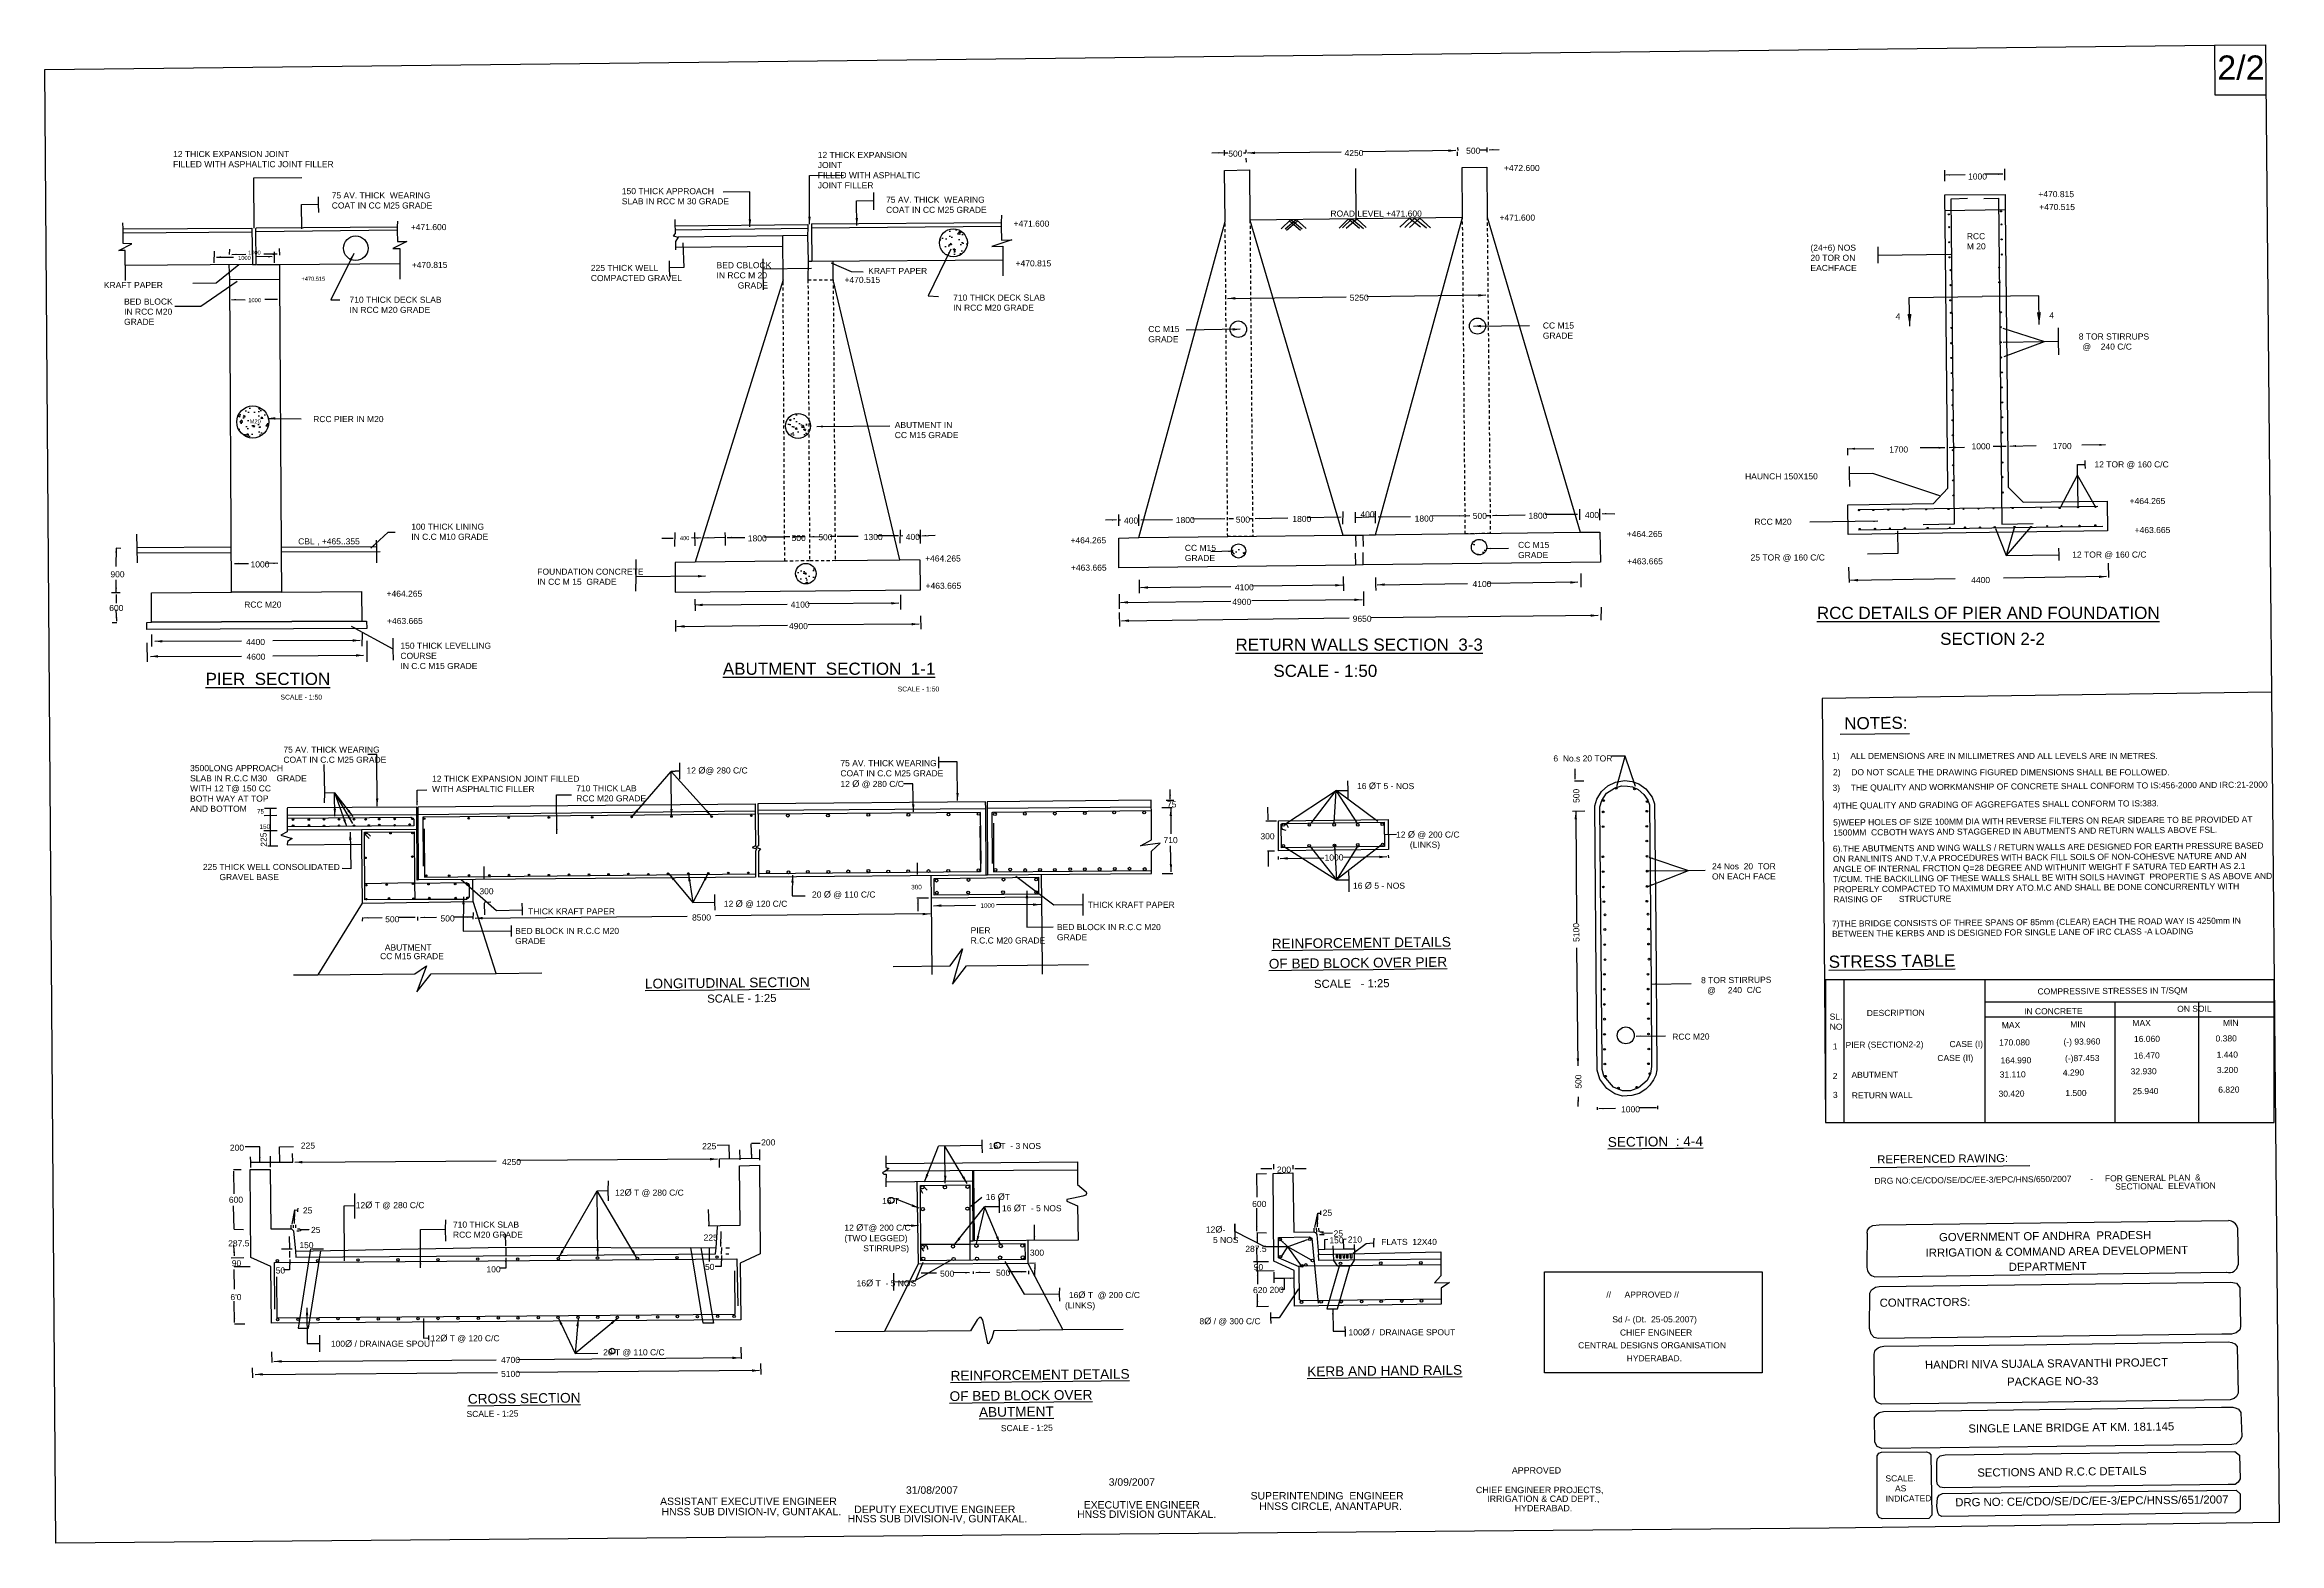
# Model space of a CAD drawing. Header units: inches. Extents: x 19509.7 to 19601.5, y 19555.9 to 19617.5.
import ezdxf

# ---------------------------------------------------------------- set-up
doc = ezdxf.new("R2010")
doc.units = ezdxf.units.IN
doc.header["$MEASUREMENT"] = 0
doc.linetypes.add('HIDDEN', pattern=[9.525, 6.35, -3.175])
doc.layers.add('DRAWING', color=7, linetype='Continuous')
doc.layers.add('TEXT', color=255, linetype='Continuous')
doc.styles.get("Standard").update_dxf_attribs({"font": 'arial.ttf'})
doc.dimstyles.get("Standard").update_dxf_attribs({"dimtxt": 0.18, "dimasz": 0.18, "dimexe": 0.18, "dimexo": 0.0625, "dimgap": 0.09, "dimtad": 0, "dimtih": 1, "dimtoh": 1, "dimdec": 4, "dimzin": 0, "dimdsep": 46, "dimtxsty": 'Standard', "dimcen": 0.09, "dimadec": 0, "dimazin": 0, "dimtfac": 1, "dimtdec": 4, "dimtofl": 0, "dimtmove": 0, "dimatfit": 3, "dimfxl": 1, "dimtolj": 1, "dimtzin": 0, "dimarcsym": 0})
pattern_1 = [(50, (0, 0), (0.717260183, -0.062752135), [0.075, -0.825]), (355, (0, 0), (-0.138751334, 0.752192134), [0.06, -0.66]), (100.4514, (0.0598, -0.0052), (0.578509382, 0.689439542), [0.06374019, -0.701142112]), (46.1842, (0, 0.2), (1.06724105, -0.165519014), [0.1125, -1.2375]), (96.6356, (0.0889, 0.1862), (0.934662706, 0.97411787), [0.09561029, -1.051713]), (351.1842, (0, 0.2), (0.934661945, 0.9741186), [0.09, -0.99]), (21, (0.1, 0.15), (0.596907052, -0.402618891), [0.075, -0.825]), (326, (0.1, 0.15), (0.243315332, 0.725150045), [0.06, -0.66]), (71.4514, (0.14974, 0.11645), (0.840222629, 0.322530497), [0.06374019, -0.701142112]), (37.5, (0, 0), (0.0121598553, 0.3328938538), [0, -0.652, 0, -0.67, 0, -0.6625]), (7.5, (0, 0), (0.2630695374, 0.394411712), [0, -0.382, 0, -0.637, 0, -0.2525]), (327.5, (-0.223, 0), (0.5338224362, -0.0225548717), [0, -0.25, 0, -0.78, 0, -1.035]), (317.5, (-0.323, 0), (0.583186169, 0.100104982), [0, -0.325, 0, -0.518, 0, -0.735])]

msp = doc.modelspace()

# ---------------------------------------------------------------- texts
at = {"layer": 'DRAWING'}
for s, height, p in [(' APPROVED', 0.2607, (19569.901, 19558.787)), ('31/08/2007', 0.3057, (19545.105, 19557.954)), ('3/09/2007', 0.3057, (19553.436, 19558.284)), ('SUPERINTENDING  ENGINEER', 0.30568, (19559.267, 19557.72)), ('CHIEF ENGINEER PROJECTS,', 0.26067, (19568.526, 19557.981)), ('ASSISTANT EXECUTIVE ENGINEER', 0.30568, (19535.002, 19557.491)), ('HNSS SUB DIVISION-IV, GUNTAKAL.', 0.30568, (19535.063, 19557.07)), ('HNSS SUB DIVISION-IV, GUNTAKAL.', 0.30568, (19542.709, 19556.779)), ('DEPUTY EXECUTIVE ENGINEER', 0.30568, (19542.98, 19557.161)), ('HNSS DIVISION GUNTAKAL.', 0.30568, (19552.139, 19556.963)), ('EXECUTIVE ENGINEER', 0.30568, (19552.41, 19557.346)), ('HNSS CIRCLE, ANANTAPUR.', 0.30568, (19559.622, 19557.294)), ('IRRIGATION & CAD DEPT.,', 0.26067, (19568.987, 19557.621)), ('HYDERABAD.', 0.2607, (19570.117, 19557.234))]:
    msp.add_text(s, height=height, dxfattribs=at).set_placement(p)
at = {"layer": 'TEXT', "attachment_point": 1}
for s, insert, char_height, width in [('2/2', (19598.991, 19617.08), 1, 3.44496), ('12 THICK EXPANSION JOINT\\PFILLED WITH ASPHALTIC JOINT FILLER', (19514.989, 19613.153), 0.25, 6.57324), ('12 THICK EXPANSION JOINT\\PFILLED WITH ASPHALTIC JOINT FILLER', (19541.48, 19613.117), 0.25, 4.42025), ('500', (19558.349, 19613.171), 0.25, 4.42025), ('4250', (19563.128, 19613.194), 0.25, 4.42025), ('500', (19568.124, 19613.288), 0.25, 4.42025), ('+472.600', (19569.678, 19612.581), 0.25, 4.42025), ('1000', (19588.749, 19612.23), 0.25, 4.42025), ('75 AV. THICK  WEARING\\PCOAT IN CC M25 GRADE', (19521.508, 19611.455), 0.25, 4.42025), ('150 THICK APPROACH\\PSLAB IN RCC M 30 GRADE', (19533.428, 19611.628), 0.25, 4.42025), ('75 AV. THICK  WEARING\\PCOAT IN CC M25 GRADE', (19544.287, 19611.275), 0.25, 4.42025), ('+470.815', (19591.638, 19611.506), 0.25, 4.42025), ('ROAD LEVEL +471.600', (19562.547, 19610.706), 0.25, 4.42025), ('+471.600', (19569.492, 19610.54), 0.25, 4.42025), ('+470.515', (19591.675, 19610.974), 0.25, 4.42025), ('+471.600', (19524.757, 19610.15), 0.25, 4.42025), ('+471.600', (19549.528, 19610.293), 0.25, 4.42025), ('RCC\\PM 20', (19588.697, 19609.776), 0.25, 4.42025), ('1000', (19517.663, 19608.842), 0.1667, 4.42025), ('1000', (19518.072, 19609.06), 0.1667, 4.42025), ('+470.815', (19524.797, 19608.595), 0.25, 4.42025), ('225 THICK WELL\\PCOMPACTED GRAVEL', (19532.155, 19608.471), 0.25, 4.42025), ('BED CBLOCK\\PIN RCC M 20\\P         GRADE', (19537.319, 19608.584), 0.25, 4.42025), ('+470.815', (19549.608, 19608.662), 0.25, 4.42025), ('(24+6) NOS\\P20 TOR ON\\PEACHFACE', (19582.271, 19609.304), 0.25, 4.42025), ('KRAFT PAPER', (19512.143, 19607.768), 0.25, 4.42025), ('+470.515', (19520.263, 19607.984), 0.1667, 4.42025), ('+470.515', (19542.577, 19607.98), 0.25, 4.42025), ('KRAFT PAPER', (19543.551, 19608.349), 0.25, 4.42025), ('BED BLOCK \\PIN RCC M20\\PGRADE', (19512.975, 19607.089), 0.25, 4.42025), ('1000', (19518.082, 19607.104), 0.1667, 4.42025), ('710 THICK DECK SLAB\\PIN RCC M20 GRADE', (19522.237, 19607.163), 0.25, 4.42025), ('710 THICK DECK SLAB\\PIN RCC M20 GRADE', (19547.044, 19607.253), 0.25, 4.42025), ('5250', (19563.34, 19607.247), 0.25, 4.42025), ('CC M15\\PGRADE', (19555.061, 19605.958), 0.25, 4.42025), ('CC M15\\PGRADE', (19571.275, 19606.104), 0.25, 4.42025), ('4', (19585.771, 19606.475), 0.25, 3.44496), ('4', (19592.086, 19606.521), 0.25, 3.44496), (' 8 TOR STIRRUPS\\P\\pi-0.75,l1,t1;@^I240 C/C', (19593.2, 19605.653), 0.25, 4.42025), ('M20', (19518.139, 19602.12), 0.1667, 4.42025), ('RCC PIER IN M20', (19520.747, 19602.258), 0.25, 4.42025), ('ABUTMENT IN \\PCC M15 GRADE', (19544.644, 19602.017), 0.25, 4.42025), ('1000', (19588.891, 19601.137), 0.25, 4.42025), ('1700', (19592.228, 19601.148), 0.25, 4.42025), ('1700', (19585.508, 19601.008), 0.25, 4.42025), ('12 TOR @ 160 C/C', (19593.942, 19600.395), 0.25, 4.42025), ('HAUNCH 150X150', (19579.585, 19599.905), 0.25, 3.44496), ('+464.265', (19595.387, 19598.889), 0.25, 4.42025), ('100 THICK LINING\\PIN C.C M10 GRADE', (19524.777, 19597.835), 0.25, 4.42025), ('400', (19554.064, 19598.086), 0.25, 4.42025), ('1800', (19556.194, 19598.108), 0.25, 4.42025), ('500', (19558.659, 19598.127), 0.25, 4.42025), ('1800', (19560.982, 19598.152), 0.25, 4.42025), ('400', (19563.779, 19598.339), 0.25, 4.42025), ('1800', (19566.007, 19598.168), 0.25, 4.42025), ('500', (19568.394, 19598.277), 0.25, 4.42025), ('1800', (19570.685, 19598.283), 0.25, 4.42025), ('400', (19573.003, 19598.315), 0.25, 4.42025), ('+464.265', (19574.723, 19597.534), 0.25, 4.42025), ('RCC M20', (19579.967, 19598.038), 0.25, 4.42025), ('+463.665', (19595.594, 19597.696), 0.25, 4.42025), ('CBL , +465..355', (19520.129, 19597.231), 0.25, 4.42025), ('400', (19535.815, 19597.322), 0.1667, 3.44496), ('1800', (19538.607, 19597.354), 0.25, 4.42025), ('500', (19540.406, 19597.369), 0.25, 4.42025), ('500', (19541.502, 19597.401), 0.25, 4.42025), ('1300', (19543.37, 19597.408), 0.25, 4.42025), ('400', (19545.096, 19597.414), 0.25, 4.42025), ('+464.265', (19545.891, 19596.528), 0.25, 4.42025), ('+464.265', (19551.865, 19597.274), 0.25, 4.42025), ('CC M15\\PGRADE', (19556.564, 19596.963), 0.25, 4.42025), ('CC M15\\PGRADE', (19570.257, 19597.085), 0.25, 4.42025), ('25 TOR @ 160 C/C', (19579.812, 19596.569), 0.25, 4.42025), ('12 TOR @ 160 C/C', (19593.029, 19596.688), 0.25, 4.42025), ('900', (19512.413, 19595.877), 0.25, 4.42025), ('1000', (19518.172, 19596.283), 0.25, 4.42025), ('FOUNDATION CONCRETE\\PIN CC M 15  GRADE', (19529.954, 19595.986), 0.25, 4.42025), ('+463.665', (19551.884, 19596.151), 0.25, 4.42025), ('+463.665', (19574.742, 19596.411), 0.25, 4.42025), ('4400', (19588.876, 19595.64), 0.25, 4.42025), ('+464.265', (19523.761, 19595.08), 0.25, 4.42025), ('+463.665', (19545.91, 19595.405), 0.25, 4.42025), ('4900', (19558.515, 19594.744), 0.25, 4.42025), ('4100', (19558.621, 19595.345), 0.25, 4.42025), ('4100', (19568.386, 19595.477), 0.25, 4.42025), ('600', (19512.365, 19594.49), 0.25, 4.42025), ('RCC M20', (19517.91, 19594.632), 0.25, 4.42025), ('+463.665', (19523.781, 19593.957), 0.25, 4.42025), ('4100', (19540.369, 19594.632), 0.25, 4.42025), ('9650', (19563.461, 19594.048), 0.25, 4.42025), ('{\\LRCC DETAILS OF PIER AND FOUNDATION }', (19582.536, 19594.415), 0.5, 22.1527), ('4400', (19517.989, 19593.096), 0.25, 4.42025), ('150 THICK LEVELLING COURSE\\PIN C.C M15 GRADE', (19524.33, 19592.941), 0.25, 4.42025), ('4900', (19540.297, 19593.747), 0.25, 4.42025), ('{\\LRETURN WALLS SECTION  3-3}', (19558.644, 19593.111), 0.5, 22.1527), ('SECTION 2-2', (19587.6, 19593.352), 0.5, 22.1527), ('4600', (19518.005, 19592.487), 0.25, 4.42025), ('{\\LABUTMENT  SECTION  1-1}', (19537.58, 19592.121), 0.5, 22.1527), ('SCALE - 1:50', (19560.201, 19592.034), 0.5, 22.1527), ('{\\LPIER  SECTION  }', (19516.324, 19591.702), 0.5, 22.1527), ('SCALE - 1:50', (19544.765, 19591.136), 0.2, 22.1527), ('SCALE - 1:50', (19519.402, 19590.803), 0.2, 22.1527), ('\\pt0.25;75 AV. THICK WEARING\\PCOAT IN C.C M25 GRADE', (19519.522, 19588.671), 0.25, 4.42025), ('6  No.s 20 TOR', (19571.708, 19588.308), 0.25, 4.42025), ('\\pi-0.75,l1,t1;1)^IALL DEMENSIONS ARE IN MILLIMETRES AND ALL LEVELS ARE IN METRES.', (19582.912, 19588.412), 0.25, 14.52791), ('\\pt0.25;3500LONG APPROACH\\PSLAB IN R.C.C M30    GRADE\\PWITH 12 T@ 150 CC\\PBOTH WAY AT TOP\\PAND BOTTOM ', (19515.688, 19587.909), 0.25, 8.34836), ('\\pt0.25;12 THICK EXPANSION JOINT FILLED\\PWITH ASPHALTIC FILLER', (19525.63, 19587.471), 0.25, 6.25822), ('\\pt0.25;12 {\\H1.0833x;Ø}@ 280 C/C', (19536.087, 19587.834), 0.25, 4.42025), ('\\pt0.25;75 AV. THICK WEARING\\PCOAT IN C.C M25 GRADE\\P12 {\\H1.0833x;Ø} @ 280 C/C', (19542.41, 19588.113), 0.25, 4.42025), ('\\pi-0.75,l1,t1;2)^IDO NOT SCALE THE DRAWING FIGURED DIMENSIONS SHALL BE FOLLOWED.', (19582.949, 19587.741), 0.25, 15.57871), ('\\pt0.25;710 THICK LAB\\PRCC M20 GRADE', (19531.554, 19587.081), 0.25, 4.42025), ('\\pt0.25;16 {\\H1.0833x;Ø}T 5 - NOS', (19563.64, 19587.192), 0.25, 4.42025), ('\\pt0.25;75', (19555.829, 19586.418), 0.25, 4.42025), ('\\pt0.25;710', (19555.687, 19584.95), 0.25, 4.42025), ('\\pt0.25;300', (19559.67, 19585.107), 0.25, 4.42025), ('\\pt0.25;12 {\\H1.0833x;Ø} @ 200 C/C ', (19565.243, 19585.198), 0.25, 4.42025), ('\\pt0.25;(LINKS)', (19565.811, 19584.765), 0.25, 4.42025), ('225 THICK WELL CONSOLIDATED\\P       GRAVEL BASE', (19516.213, 19583.847), 0.25, 6.58596), ('24 Nos  20  TOR\\PON EACH FACE', (19578.227, 19583.873), 0.25, 4.42025), ('\\pt0.25;300', (19527.576, 19582.848), 0.25, 4.42025), ('\\pt0.25;16 {\\H1.0833x;Ø} 5 - NOS', (19563.473, 19583.098), 0.25, 4.42025), ('\\pt0.25;THICK KRAFT PAPER', (19529.576, 19582.022), 0.25, 4.42025), ('\\pt0.25;12 {\\H1.0833x;Ø} @ 120 C/C', (19537.62, 19582.354), 0.25, 4.42025), ('\\pt0.25;20 {\\H1.0833x;Ø} @ 110 C/C', (19541.243, 19582.734), 0.25, 4.42025), ('\\pt0.25;THICK KRAFT PAPER', (19552.577, 19582.291), 0.25, 4.42025), ('\\pt0.25;500', (19523.705, 19581.698), 0.25, 4.42025), ('\\pt0.25;500', (19525.977, 19581.73), 0.25, 4.42025), ('\\pt0.25;BED BLOCK IN R.C.C M20 GRADE', (19529.046, 19581.218), 0.25, 4.42025), ('\\pt0.25;8500', (19536.315, 19581.769), 0.25, 4.42025), ('\\pt0.25;PIER\\PR.C.C M20 GRADE', (19547.763, 19581.241), 0.25, 4.42025), ('\\pt0.25;BED BLOCK IN R.C.C M20 GRADE', (19551.308, 19581.374), 0.25, 4.42025), ('\\pt0.25;CC M15 GRADE', (19523.496, 19580.18), 0.25, 4.42025), ('\\pt0.25;ABUTMENT', (19523.689, 19580.536), 0.25, 4.42025), ('\\pt0.25;1000', (19574.49, 19573.882), 0.25, 4.42025), ('\\pt0.25;200', (19517.324, 19572.307), 0.25, 4.42025), ('\\pt0.25;225', (19520.239, 19572.392), 0.25, 4.42025), ('\\pt0.25;225', (19536.729, 19572.368), 0.25, 4.42025), ('\\pt0.25;200', (19539.153, 19572.523), 0.25, 4.42025), ('\\pt0.25;16 T  - 3 NOS', (19548.5, 19572.375), 0.25, 4.42025), ('\\pt0.25;4250', (19528.506, 19571.718), 0.25, 4.42025), ('\\pt0.25;200', (19560.347, 19571.405), 0.25, 4.42025), ('\\pt0.25;600', (19517.282, 19570.165), 0.25, 4.42025), ('\\pt0.25;12{\\H1.0833x;Ø} T @ 280 C/C', (19522.495, 19569.965), 0.25, 4.42025), ('\\pt0.25;12{\\H1.0833x;Ø} T @ 280 C/C', (19533.152, 19570.48), 0.25, 4.42025), ('\\pt0.25;16 T  ', (19544.124, 19570.111), 0.25, 4.42025), ('\\pt0.25;16 {\\H1.0833x;Ø}T  ', (19548.386, 19570.299), 0.25, 4.42025), ('\\pt0.25;600', (19559.33, 19569.994), 0.25, 4.42025), ('\\pt0.25;25', (19520.324, 19569.727), 0.25, 4.42025), ('\\pt0.25;710 THICK SLAB\\PRCC M20 GRADE', (19526.489, 19569.146), 0.25, 4.42025), ('\\pt0.25;12 {\\H1.0833x;Ø}T@ 200 C/C\\P(TWO LEGGED)\\P        STIRRUPS)', (19542.573, 19569.039), 0.25, 4.42025), ('\\pt0.25;16 {\\H1.0833x;Ø}T  - 5 NOS', (19549.051, 19569.838), 0.25, 4.42025), ('\\pt0.25;25', (19562.228, 19569.633), 0.25, 4.42025), ('\\pt0.25;287.5', (19517.251, 19568.375), 0.25, 4.42025), ('\\pt0.25;150', (19520.178, 19568.301), 0.25, 4.42025), ('\\pt0.25;25', (19520.657, 19568.926), 0.25, 4.42025), ('\\pt0.25;225', (19536.79, 19568.612), 0.25, 4.42025), ('\\pt0.25;12{\\H1.0833x;Ø}-\\P   5 NOS', (19557.429, 19568.964), 0.25, 4.42025), ('\\pt0.25;287.5', (19559.05, 19568.147), 0.25, 4.42025), ('\\pt0.25;150', (19562.505, 19568.502), 0.25, 4.42025), ('\\pt0.25;25', (19562.677, 19568.78), 0.25, 4.42025), ('\\pt0.25;210', (19563.263, 19568.532), 0.25, 4.42025), ('\\pt0.25;FLATS  12X40', (19564.632, 19568.433), 0.25, 4.42025), ('\\pt0.25;90', (19517.399, 19567.556), 0.25, 4.42025), ('\\pt0.25;50', (19519.204, 19567.259), 0.25, 4.42025), ('\\pt0.25;100', (19527.866, 19567.306), 0.25, 4.42025), ('\\pt0.25;50', (19536.845, 19567.405), 0.25, 4.42025), ('\\pt0.25;500', (19548.808, 19567.164), 0.25, 4.42025), ('\\pt0.25;300', (19550.198, 19567.992), 0.25, 4.42025), ('\\pt0.25;90', (19559.395, 19567.397), 0.25, 4.42025), ('\\pt0.25;16{\\H1.0833x;Ø} T  - 5 NOS', (19543.076, 19566.755), 0.25, 4.42025), ('\\pt0.25;500', (19546.507, 19567.128), 0.25, 4.42025), ('\\pt0.25;16{\\H1.0833x;Ø} T  @ 200 C/C', (19551.799, 19566.27), 0.25, 4.42025), ('\\pt0.25;620', (19559.365, 19566.452), 0.25, 4.42025), ('\\pt0.25;200', (19560.045, 19566.462), 0.25, 4.42025), ('\\pi-0.75,l1,t1;//^IAPPROVED //', (19573.634, 19566.267), 0.25, 4.42025), ("\\pt0.25;6'0", (19517.343, 19566.165), 0.25, 4.42025), ('\\pt0.25;(LINKS)', (19551.638, 19565.823), 0.25, 4.42025), ('\\pt0.25;12{\\H1.0833x;Ø} T @ 120 C/C', (19525.581, 19564.492), 0.25, 4.42025), ('\\pt0.25;8{\\H1.0833x;Ø} / @ 300 C/C', (19557.164, 19565.194), 0.25, 4.42025), ('\\pt0.25;100{\\H1.0833x;Ø} /  DRAINAGE SPOUT', (19563.29, 19564.74), 0.25, 4.42025), ('\\pi-0.75,l1,t1;Sd /- (Dt.  25-05.2007)', (19573.881, 19565.249), 0.25, 4.42025), ('\\pi-0.75,l1,t1;CHIEF ENGINEER', (19574.194, 19564.708), 0.25, 4.42025), ('\\pt0.25;100{\\H1.0833x;Ø} / DRAINAGE SPOUT', (19521.472, 19564.267), 0.25, 4.42025), ('\\pt0.25;4700', (19528.468, 19563.582), 0.25, 4.42025), ('\\pt0.25;20 T @ 110 C/C', (19532.66, 19563.897), 0.25, 4.42025), ('\\pi-0.75,l1,t1;CENTRAL DESIGNS ORGANISATION', (19572.476, 19564.184), 0.25, 7.72139), ('\\pi-0.75,l1,t1;HYDERABAD.', (19574.472, 19563.647), 0.25, 4.42025), ('\\pt0.25;5100', (19528.468, 19563.007), 0.25, 4.42025)]:
    msp.add_mtext(s, dxfattribs=dict(at, insert=insert, char_height=char_height, width=width))
for s, insert, char_height, width, rotation in [('\\pt0.5;NOTES:', (19583.658, 19589.874), 0.5, 6.63283, 0.62125), ('500', (19572.536, 19586.349), 0.25, 4.42025, 91.45185), ('\\pi-0.75,l1.25,t1.25;3)^ITHE QUALITY AND WORKMANSHIP OF CONCRETE SHALL CONFORM TO IS:456-2000 AND IRC:21-2000', (19582.678, 19587.096), 0.25, 19.27766, 0.43353), ('\\pi-0.75,l1.25,t1.25;4)THE QUALITY AND GRADING OF AGGREFGATES SHALL CONFORM TO IS:383.', (19582.699, 19586.362), 0.25, 19.27766, 0.43353), ('75', (19518.436, 19586.099), 0.1875, 6.21045, 0.62125), ('\\pl0.5,t1.25;5)WEEP HOLES OF SIZE 100MM DIA WITH REVERSE FILTERS ON REAR SIDEARE TO BE PROVIDED AT 1500MM  CCBOTH WAYS AND STAGGERED IN ABUTMENTS AND RETURN WALLS ABOVE FSL.', (19582.705, 19585.671), 0.25, 18.72573, 0.43353), ('150', (19518.54, 19585.473), 0.1875, 6.21045, 0.62125), ('225', (19518.592, 19584.551), 0.25, 4.42025, 91.45185), ('6).THE ABUTMENTS AND WING WALLS / RETURN WALLS ARE DESIGNED FOR EARTH PRESSURE BASED ON RANLINITS AND T.V.A PROCEDURES WITH BACK FILL SOILS OF NON-COHESVE NATURE AND AN ANGLE OF INTERNAL FRCTION Q=28 DEGREE AND WITHUNIT WEIGHT F SATURA TED EARTH AS 2.1 T/CUM. THE BACKILLING OF THESE WALLS SHALL BE WITH SOILS HAVINGT  PROPERTIE S AS ABOVE AND PROPERLY COMPACTED TO MAXIMUM DRY ATO.M.C AND SHALL BE DONE CONCURRENTLY WITH RAISING OF       STRUCTURE', (19583.192, 19584.595), 0.25, 18.05258, 0.43353), ('\\pt0.25;1000', (19562.304, 19584.231), 0.25, 6.21045, 0.62125), ('\\pt0.1875;300', (19545.317, 19582.985), 0.1875, 6.21045, 0.62125), ('\\pt0.1875;1000', (19548.162, 19582.226), 0.1875, 6.21045, 0.62125), ('\\pt0.25;5100', (19572.534, 19580.638), 0.25, 4.42025, 91.45185), ('\\pl0.5,t1.25;7)THE BRIDGE CONSISTS OF THREE SPANS OF 85mm (CLEAR) EACH THE ROAD WAY IS 4250mm IN BETWEEN THE KERBS AND IS DESIGNED FOR SINGLE LANE OF IRC CLASS -A LOADING', (19582.655, 19581.511), 0.25, 18.60559, 0.43353), ('\\pt0.4;{\\LOF BED BLOCK OVER PIER}', (19560.013, 19579.942), 0.4, 8.03091, 0.62125), ('\\pt0.4;{\\LREINFORCEMENT DETAILS}', (19560.135, 19580.767), 0.4, 8.03091, 0.62125), ('\\pt0.5;{\\LSTRESS TABLE}', (19583.018, 19580.074), 0.5, 6.63283, 0.62125), ('\\pt0.4;{\\LLONGITUDINAL SECTION}', (19534.377, 19579.123), 0.4, 8.03091, 0.62125), ('\\pt0.33333;SCALE   - 1:25', (19561.869, 19579.079), 0.33333, 6.21045, 0.62125), ('\\pt0.25;8 TOR STIRRUPS\\P\\pi-0.75,l1,t1;@^I 240  C/C', (19577.776, 19579.19), 0.25, 19.27766, 0.43353), ('\\pt0.33333;SCALE - 1:25', (19536.935, 19578.474), 0.33333, 6.21045, 0.62125), ('\\pt0.25;COMPRESSIVE STRESSES IN T/SQM', (19591.603, 19578.729), 0.25, 19.27766, 0.43353), ('\\pt0.25;SL.\\PNO', (19583.06, 19577.693), 0.25, 19.27766, 0.43353), ('\\pt0.25;DESCRIPTION', (19584.585, 19577.842), 0.25, 19.27766, 0.43353), ('\\pt0.25;MAX', (19590.134, 19577.341), 0.25, 19.27766, 0.43353), ('\\pt0.25;IN CONCRETE', (19591.05, 19577.908), 0.25, 19.27766, 0.43353), ('\\pt0.25;MIN', (19592.947, 19577.377), 0.25, 19.27766, 0.43353), ('\\pt0.25;MAX', (19595.501, 19577.427), 0.25, 19.27766, 0.43353), ('\\pt0.25;ON SOIL', (19597.341, 19578.013), 0.25, 19.27766, 0.43353), ('\\pt0.25;MIN', (19599.222, 19577.435), 0.25, 19.27766, 0.43353), ('\\pt0.25;RCC M20', (19576.591, 19576.867), 0.25, 19.27766, 0.43353), ('\\pt0.25;1', (19583.189, 19576.467), 0.25, 19.27766, 0.43353), ('\\pt0.25;PIER (SECTION2-2)           CASE (I)', (19583.716, 19576.531), 0.25, 19.27766, 0.43353), ('\\pt0.25;170.080', (19590.023, 19576.628), 0.25, 19.27766, 0.43353), ('\\pt0.25;(-) 93.960', (19592.668, 19576.663), 0.25, 19.27766, 0.43353), ('\\pt0.25;16.060', (19595.566, 19576.775), 0.25, 19.27766, 0.43353), ('\\pt0.25;0.380', (19598.918, 19576.795), 0.25, 19.27766, 0.43353), ('\\pt0.25;CASE (II)', (19587.486, 19575.991), 0.25, 19.27766, 0.43353), ('\\pt0.25;164.990', (19590.084, 19575.892), 0.25, 19.27766, 0.43353), ('\\pt0.25;(-)87.453', (19592.731, 19575.984), 0.25, 19.27766, 0.43353), ('\\pt0.25;32.930', (19595.429, 19575.444), 0.25, 19.27766, 0.43353), ('\\pt0.25;16.470', (19595.556, 19576.092), 0.25, 19.27766, 0.43353), ('\\pt0.25;3.200', (19598.972, 19575.497), 0.25, 19.27766, 0.43353), ('\\pt0.25;1.440', (19598.964, 19576.128), 0.25, 19.27766, 0.43353), ('\\pt0.25;500', (19572.62, 19574.603), 0.25, 4.42025, 91.45185), ('\\pt0.25;2', (19583.186, 19575.254), 0.25, 19.27766, 0.43353), ('\\pt0.25;ABUTMENT', (19583.955, 19575.297), 0.25, 19.27766, 0.43353), ('\\pt0.25;30.420', (19590, 19574.525), 0.25, 19.27766, 0.43353), ('\\pt0.25;31.110', (19590.048, 19575.313), 0.25, 19.27766, 0.43353), ('\\pt0.25;4.290', (19592.643, 19575.393), 0.25, 19.27766, 0.43353), ('\\pt0.25;1.500', (19592.744, 19574.55), 0.25, 19.27766, 0.43353), ('\\pt0.25;25.940', (19595.505, 19574.63), 0.25, 19.27766, 0.43353), ('\\pt0.25;6.820', (19599.028, 19574.69), 0.25, 19.27766, 0.43353), ('\\pt0.25;3', (19583.194, 19574.475), 0.25, 19.27766, 0.43353), ('\\pt0.25;RETURN WALL', (19583.97, 19574.454), 0.25, 19.27766, 0.43353), ('\\pt0.4;{\\LSECTION  : 4-4}', (19573.941, 19572.613), 0.4, 8.03091, 0.62125), ('\\pt0.33333;REFERENCED RAWING:', (19585.014, 19571.866), 0.33333, 5.50405, 0.62125), ('\\pt0.25; DRG NO:CE/CDO/SE/DC/EE-3/EPC/HNS/650/2007        -     FOR GENERAL PLAN  &', (19584.804, 19570.939), 0.25, 13.63227, 0.62125), ('\\pt0.25;SECTIONAL  ELEVATION', (19594.793, 19570.708), 0.25, 13.63227, 0.62125), ('\\pt0.33333;IRRIGATION & COMMAND AREA DEVELOPMENT                 ', (19587.002, 19568.029), 0.33333, 11.28234, 0.62125), ('\\pt0.33333;GOVERNMENT OF ANDHRA  PRADESH', (19587.554, 19568.669), 0.33333, 9.78687, 0.62125), ('\\pt0.33333;DEPARTMENT                ', (19590.418, 19567.449), 0.33333, 11.28234, 0.62125), ('\\pt0.33333;CONTRACTORS:               ', (19585.113, 19565.973), 0.33333, 11.28234, 0.62125), ('\\pt0.33333;HANDRI NIVA SUJALA SRAVANTHI PROJECT             ', (19586.974, 19563.423), 0.33333, 11.28234, 0.62125), ('\\pi-1.2,l1.6,t1.6;{\\LREINFORCEMENT DETAILS}', (19546.534, 19563.002), 0.4, 8.03091, 0.62125), ('\\pi-1.2,l1.6,t1.6;{\\LKERB AND HAND RAILS}', (19561.192, 19563.175), 0.4, 8.03091, 0.62125), ('\\pt0.33333;PACKAGE NO-33           ', (19590.35, 19562.728), 0.33333, 11.28234, 0.62125), ('\\pi-1.2,l1.6,t1.6;{\\LCROSS SECTION}', (19526.701, 19562.051), 0.4, 8.03091, 0.62125), ('\\pi-1.2,l1.6,t1.6;{\\LOF BED BLOCK OVER ABUTMENT}', (19546.495, 19562.161), 0.4, 8.03091, 0.62125), ('\\pi-0.75,l1,t1;SCALE - 1:25', (19526.795, 19561.355), 0.25, 6.25268, 0.62125), ('\\pi-0.75,l1,t1;SCALE - 1:25', (19548.753, 19560.772), 0.25, 6.25268, 0.62125), ('\\pt0.33333;SINGLE LANE BRIDGE AT KM. 181.145        ', (19588.757, 19560.802), 0.33333, 11.28234, 0.62125), ('\\pt0.33333;SECTIONS AND R.C.C DETAILS      ', (19589.126, 19558.992), 0.33333, 11.28234, 0.62125), ('\\pt0.25;SCALE.\\P    AS\\PINDICATED    ', (19585.352, 19558.71), 0.25, 11.28234, 0.62125), ('\\pt0.33333;DRG NO: CE/CDO/SE/DC/EE-3/EPC/HNSS/651/2007    ', (19588.22, 19557.769), 0.33333, 11.28234, 0.62125)]:
    msp.add_mtext(s, dxfattribs=dict(at, insert=insert, char_height=char_height, width=width, rotation=rotation))

# ---------------------------------------------------------------- hatches: boundary and pattern name
at = {"layer": 'DRAWING'}
h = msp.add_hatch(dxfattribs=at)
h.set_pattern_fill('AR-CONC', color=256, scale=0.1, style=0)
h.set_pattern_definition(pattern_1)
h.paths.add_polyline_path([(19541.413, 19595.779, 1), (19540.571, 19595.779, 1)])
h.paths.add_polyline_path([(19541.113, 19601.594), (19541.11, 19602.115, 0.760856), (19540.161, 19601.852, 0.765402)])
h.paths.add_polyline_path([(19546.478, 19609.38, 1), (19547.627, 19609.38, 1)])
h = msp.add_hatch(dxfattribs=at)
h.set_pattern_fill('AR-CONC', color=256, scale=0.1, style=0)
h.set_pattern_definition(pattern_1)
h.paths.add_polyline_path([(19518.92, 19602.013, 1), (19517.602, 19602.013, 1)])
h.paths.add_polyline_path([(19518.098, 19602.162), (19518.605, 19602.162), (19518.605, 19601.909), (19518.098, 19601.909)], flags=24)
h = msp.add_hatch(dxfattribs=at)
h.set_pattern_fill('AR-CONC', color=256, scale=0.1, style=0)
h.set_pattern_definition(pattern_1)
h.paths.add_polyline_path([(19559.064, 19596.713, 1), (19558.477, 19596.713, 1)])
h.paths.add_polyline_path([(19568.973, 19596.869, 1), (19568.337, 19596.869, 1)])

# ---------------------------------------------------------------- linework, layer by layer
for points in [[(19600.971, 19617.524), (19601.538, 19556.775), (19583.047, 19556.542), (19510.173, 19555.917), (19509.713, 19616.498), (19598.878, 19617.509), (19600.971, 19617.524)], [(19598.878, 19617.509), (19598.884, 19615.461), (19600.99, 19615.468)], [(19558.186, 19613.188), (19558.186, 19612.962)], [(19558.186, 19613.075), (19558.33, 19613.075)], [(19558.969, 19613.079), (19559.069, 19613.081)], [(19559.066, 19613.205), (19559.069, 19613.085)], [(19567.77, 19613.301), (19567.776, 19613.178)], [(19567.771, 19612.95), (19567.771, 19613.12)], [(19568.668, 19613.197), (19568.97, 19613.204)], [(19568.969, 19613.302), (19568.971, 19613.105)], [(19567.977, 19610.42), (19567.964, 19612.475), (19568.976, 19612.491), (19568.987, 19610.437), (19572.804, 19597.487), (19573.618, 19597.489), (19573.639, 19596.253), (19563.892, 19596.135), (19563.567, 19596.131), (19553.857, 19596.014), (19553.85, 19597.239), (19554.678, 19597.26), (19558.221, 19610.257), (19558.198, 19612.357), (19559.227, 19612.374), (19559.24, 19610.31), (19563.051, 19597.354), (19563.578, 19597.356), (19563.884, 19597.359), (19564.404, 19597.372), (19567.977, 19610.42)], [(19559.072, 19612.859), (19559.08, 19612.693)], [(19587.775, 19612.367), (19587.782, 19611.919)], [(19590.265, 19611.957), (19590.256, 19612.415)], [(19520.971, 19610.626), (19520.97, 19610.961), (19520.97, 19611.265)], [(19543.767, 19611.443), (19543.769, 19611.119), (19543.774, 19610.736)], [(19587.792, 19611.345), (19590.269, 19611.365), (19590.269, 19610.746), (19590.391, 19599.335), (19591.015, 19598.714), (19594.47, 19598.761), (19594.485, 19597.532), (19583.819, 19597.383), (19583.81, 19598.606), (19587.322, 19598.66), (19587.922, 19599.287), (19587.823, 19608.954), (19587.792, 19611.345)], [(19535.606, 19610.337), (19535.608, 19610.082), (19535.615, 19609.906), (19535.623, 19609.764), (19535.536, 19609.667), (19535.738, 19609.608), (19535.629, 19609.438), (19535.629, 19609.092)], [(19549.029, 19610.514), (19549.019, 19610.215), (19549.017, 19610.054), (19549.03, 19609.492), (19549.451, 19609.498), (19548.632, 19609.229), (19549.08, 19609.242), (19549.08, 19608.68), (19549.087, 19608.016)], [(19567.977, 19610.42), (19559.24, 19610.31)], [(19560.522, 19609.957), (19560.922, 19610.331), (19561.389, 19609.951)], [(19560.69, 19609.951), (19561.135, 19610.334), (19561.543, 19609.964)], [(19562.903, 19609.985), (19563.29, 19610.361), (19563.736, 19609.987)], [(19563.047, 19609.988), (19563.432, 19610.363), (19563.899, 19609.972)], [(19563.199, 19609.979), (19563.633, 19610.365), (19564.01, 19610.011)], [(19565.401, 19610.018), (19565.796, 19610.393), (19566.244, 19610.035)], [(19565.61, 19610.003), (19566.005, 19610.395), (19566.495, 19609.998)], [(19565.796, 19610.006), (19566.221, 19610.398), (19566.665, 19610.001)], [(19586.904, 19597.797), (19588.196, 19597.822), (19588.055, 19611.185), (19588.723, 19611.209)], [(19587.8, 19610.711), (19590.269, 19610.746)], [(19589.4, 19611.205), (19589.995, 19611.216), (19590.142, 19597.815), (19591.421, 19597.837)], [(19513.039, 19607.833), (19513.014, 19609.065), (19512.761, 19609.065), (19513.293, 19609.338), (19512.941, 19609.344), (19512.935, 19609.794), (19512.933, 19609.959), (19512.927, 19610.194)], [(19512.933, 19609.959), (19518.224, 19609.986), (19518.246, 19608.482)], [(19512.935, 19609.794), (19518.226, 19609.836)], [(19518.246, 19608.482), (19518.408, 19608.488), (19518.389, 19609.965), (19518.414, 19609.992), (19524.202, 19610.03)], [(19524.202, 19609.894), (19518.391, 19609.832)], [(19524.204, 19610.273), (19524.202, 19610.03), (19524.202, 19609.865), (19524.213, 19609.429), (19524.596, 19609.429), (19524.016, 19609.139), (19524.3, 19609.15), (19524.306, 19608.527), (19524.306, 19607.88)], [(19535.608, 19610.073), (19541.067, 19610.137), (19541.066, 19609.986), (19541.061, 19609.679), (19541.08, 19608.629), (19541.077, 19607.853)], [(19535.615, 19609.906), (19541.066, 19609.986)], [(19541.061, 19609.679), (19540.043, 19609.661), (19535.738, 19609.608)], [(19540.055, 19607.775), (19540.043, 19609.661)], [(19541.225, 19610.155), (19549.019, 19610.215)], [(19549.017, 19610.054), (19541.227, 19609.978)], [(19560.744, 19609.892), (19561.198, 19610.277)], [(19560.864, 19610.278), (19561.322, 19609.896)], [(19518.246, 19608.482), (19513.026, 19608.449)], [(19516.677, 19609.037), (19516.668, 19608.56)], [(19517.303, 19609.116), (19517.295, 19608.904)], [(19519.363, 19608.49), (19519.363, 19607.887), (19519.427, 19596.863), (19519.427, 19596.654), (19519.438, 19595.023), (19517.385, 19595.017), (19517.314, 19607.875), (19517.298, 19608.476)], [(19518.435, 19608.489), (19519.363, 19608.49), (19524.305, 19608.533)], [(19519.141, 19609.013), (19519.136, 19608.559)], [(19519.348, 19609.139), (19519.359, 19608.872)], [(19535.407, 19607.995), (19535.388, 19608.354), (19535.393, 19608.641)], [(19540.054, 19607.858), (19536.439, 19596.251), (19535.615, 19596.237), (19535.62, 19595.014), (19545.695, 19595.111), (19545.686, 19596.337), (19544.853, 19596.344), (19542.113, 19607.857), (19542.107, 19608.632)], [(19540.045, 19609.223), (19535.629, 19609.187)], [(19539.245, 19607.44), (19539.24, 19608.298), (19539.241, 19608.719)], [(19541.08, 19608.629), (19541.232, 19608.625)], [(19585.038, 19609.208), (19585.043, 19608.869), (19585.047, 19608.541)], [(19585.043, 19608.869), (19588.045, 19608.906)], [(19517.314, 19607.875), (19519.375, 19607.887)], [(19592.452, 19605.881), (19592.455, 19605.337), (19592.459, 19604.774)], [(19583.789, 19600.942), (19583.792, 19600.653)], [(19593.543, 19600.43), (19593.548, 19600.27), (19593.555, 19600.107)], [(19583.864, 19600.179), (19583.868, 19599.883), (19583.875, 19599.364)], [(19572.781, 19598.426), (19572.788, 19597.994)], [(19573.607, 19598.445), (19573.609, 19597.979)], [(19584.227, 19598.416), (19592.562, 19598.531), (19593.275, 19598.538), (19594.082, 19598.555)], [(19535.61, 19597.468), (19535.595, 19596.899)], [(19536.419, 19597.476), (19536.425, 19596.921)], [(19537.668, 19597.476), (19537.669, 19597.276), (19537.671, 19596.936)], [(19544.861, 19597.573), (19544.85, 19597.03)], [(19545.683, 19597.576), (19545.69, 19597.012)], [(19553.835, 19598.215), (19553.841, 19597.746)], [(19553.838, 19597.989), (19553.838, 19597.989)], [(19553.838, 19597.989), (19553.926, 19597.989)], [(19554.661, 19598.213), (19554.664, 19597.744)], [(19558.37, 19598.041), (19558.559, 19598.041)], [(19559.204, 19598.046), (19559.347, 19598.047)], [(19563.061, 19598.335), (19563.037, 19597.814)], [(19563.57, 19598.307), (19563.565, 19598.091), (19563.565, 19597.869)], [(19563.565, 19598.091), (19564.403, 19598.122)], [(19564.383, 19598.344), (19564.388, 19597.85)], [(19568.114, 19598.161), (19568.272, 19598.165)], [(19568.953, 19598.17), (19569.11, 19598.172)], [(19584.24, 19597.58), (19594.283, 19597.725)], [(19512.644, 19596.834), (19512.841, 19596.832)], [(19513.486, 19597.396), (19513.51, 19596.221)], [(19517.375, 19596.861), (19513.497, 19596.839)], [(19513.501, 19596.631), (19517.376, 19596.652)], [(19519.427, 19596.874), (19523.342, 19596.895)], [(19523.497, 19596.679), (19519.427, 19596.662)], [(19523.335, 19597.153), (19523.342, 19596.895), (19523.352, 19596.227)], [(19540.328, 19597.296), (19540.118, 19597.295)], [(19541.986, 19597.313), (19542.189, 19597.314)], [(19544.856, 19597.333), (19544.856, 19597.333), (19544.978, 19597.345)], [(19545.588, 19597.342), (19545.686, 19597.343)], [(19563.586, 19596.131), (19563.577, 19596.626)], [(19563.578, 19597.356), (19563.584, 19596.89)], [(19563.884, 19597.365), (19563.887, 19596.901)], [(19563.892, 19596.135), (19563.892, 19596.649)], [(19592.468, 19596.832), (19592.479, 19596.549), (19592.484, 19596.315)], [(19533.998, 19596.36), (19534.001, 19595.65), (19533.986, 19595.054)], [(19540.124, 19596.292), (19536.439, 19596.251)], [(19542.197, 19596.313), (19544.853, 19596.344)], [(19563.076, 19595.656), (19563.078, 19595.069)], [(19564.396, 19595.626), (19564.403, 19595.31), (19564.409, 19595.08)], [(19572.83, 19595.781), (19572.83, 19595.219)], [(19583.842, 19596.044), (19583.861, 19595.41)], [(19594.509, 19596.215), (19594.519, 19595.622)], [(19512.459, 19595.004), (19512.819, 19595.008)], [(19519.438, 19595.023), (19522.726, 19595.041), (19522.738, 19593.828), (19514.095, 19593.785), (19514.098, 19594.987), (19517.385, 19595.017)], [(19536.426, 19594.728), (19536.449, 19594.252)], [(19544.881, 19594.907), (19544.886, 19594.308)], [(19553.864, 19594.942), (19553.867, 19594.328)], [(19554.688, 19595.527), (19554.692, 19594.974)], [(19563.9, 19595.051), (19563.903, 19594.452)], [(19522.738, 19593.828), (19522.942, 19593.82), (19522.951, 19593.52), (19513.907, 19593.48), (19513.912, 19593.767), (19514.095, 19593.785), (19522.738, 19593.828)], [(19535.63, 19593.868), (19535.637, 19593.394)], [(19545.705, 19594.049), (19545.709, 19593.496)], [(19553.868, 19594.175), (19553.884, 19593.607)], [(19573.676, 19594.406), (19573.66, 19593.871)], [(19512.483, 19593.767), (19512.682, 19593.768)], [(19513.916, 19592.934), (19513.919, 19592.149)], [(19514.107, 19593.281), (19514.105, 19592.79)], [(19522.753, 19593.329), (19522.749, 19592.802)], [(19522.953, 19593.023), (19522.954, 19592.147)], [(19524.023, 19593.123), (19524.023, 19592.692), (19524.029, 19592.218)], [(19601.22, 19590.9), (19582.754, 19590.643), (19582.845, 19578.872), (19582.89, 19573.217)], [(19583.489, 19589.184), (19586.339, 19589.203)], [(19521.185, 19587.938), (19521.204, 19586.753), (19521.196, 19586.354)], [(19535.796, 19587.996), (19535.798, 19587.671), (19535.803, 19587.337)], [(19546.439, 19588.242), (19546.439, 19588.039), (19546.439, 19587.787)], [(19548.459, 19583.392), (19555.197, 19583.456), (19555.195, 19583.581), (19555.194, 19584.364), (19555.551, 19584.693), (19554.74, 19584.583), (19555.2, 19584.838), (19555.192, 19586.038), (19555.186, 19586.181), (19555.179, 19586.462), (19548.436, 19586.398), (19548.436, 19586.12), (19548.459, 19583.392)], [(19555.796, 19586.461), (19556.112, 19586.461)], [(19563.279, 19586.517), (19563.272, 19586.863), (19563.262, 19587.266)], [(19572.573, 19587.258), (19572.954, 19587.259)], [(19573.416, 19586.234), (19573.49, 19586.508), (19573.689, 19586.826), (19573.944, 19587.058), (19574.257, 19587.206), (19574.634, 19587.278), (19574.95, 19587.232), (19575.22, 19587.141), (19575.509, 19586.934), (19575.774, 19586.593), (19575.868, 19586.316), (19575.918, 19581.243), (19575.959, 19575.385), (19575.915, 19575.162), (19575.827, 19574.972), (19575.673, 19574.749), (19575.509, 19574.588), (19575.228, 19574.408), (19574.938, 19574.32), (19574.553, 19574.303), (19574.235, 19574.396), (19573.898, 19574.618), (19573.613, 19574.997), (19573.503, 19575.364), (19573.476, 19577.634), (19573.416, 19586.234)], [(19573.621, 19586.188), (19573.698, 19586.457), (19573.889, 19586.754), (19574.218, 19586.964), (19574.511, 19587.056), (19574.76, 19587.046), (19574.954, 19587.017), (19575.192, 19586.906), (19575.429, 19586.701), (19575.59, 19586.47), (19575.664, 19586.271), (19575.723, 19578.903), (19575.74, 19575.516), (19575.706, 19575.235), (19575.559, 19574.94), (19575.204, 19574.637), (19574.876, 19574.518), (19574.549, 19574.52), (19574.175, 19574.67), (19573.779, 19575.131), (19573.71, 19575.395), (19573.707, 19575.682), (19573.621, 19586.188)], [(19518.729, 19585.84), (19519.248, 19585.852)], [(19518.749, 19586.141), (19519.242, 19586.143)], [(19518.994, 19584.584), (19518.987, 19586.142)], [(19525.074, 19583.189), (19525.015, 19583.183), (19525.001, 19586.184), (19519.686, 19586.147), (19519.671, 19586.12), (19519.67, 19585.165), (19519.412, 19585.034), (19519.885, 19584.886), (19519.689, 19584.768), (19519.682, 19584.631), (19522.731, 19584.652), (19522.76, 19582.238), (19520.931, 19579.291)], [(19519.671, 19585.723), (19524.755, 19585.764), (19524.845, 19585.725), (19524.885, 19585.67), (19524.887, 19585.406), (19519.67, 19585.367)], [(19519.671, 19585.856), (19525.003, 19585.881)], [(19538.903, 19586.31), (19538.911, 19586.023), (19538.911, 19585.885), (19538.918, 19584.594), (19538.779, 19584.518), (19538.968, 19584.463), (19538.921, 19584.353), (19538.922, 19583.434), (19538.922, 19583.304), (19527.417, 19583.204), (19525.074, 19583.189), (19525.054, 19586.188), (19538.903, 19586.31)], [(19525.056, 19585.882), (19538.911, 19586.023)], [(19538.911, 19585.885), (19525.256, 19585.762), (19525.269, 19583.749)], [(19548.372, 19586.396), (19539.023, 19586.313), (19539.038, 19584.596), (19538.941, 19584.541), (19539.128, 19584.469), (19539.038, 19584.375), (19539.048, 19583.313), (19548.404, 19583.395), (19548.384, 19586.117), (19548.372, 19586.396)], [(19548.384, 19586.117), (19539.026, 19586.04)], [(19548.191, 19583.866), (19548.17, 19585.965), (19539.027, 19585.89)], [(19555.186, 19586.181), (19548.436, 19586.12)], [(19548.66, 19583.866), (19548.641, 19585.954), (19548.67, 19585.973), (19555.192, 19586.038)], [(19548.702, 19585.518), (19548.703, 19583.527), (19555.195, 19583.581)], [(19555.614, 19586.16), (19556.049, 19586.166)], [(19559.886, 19585.612), (19560.327, 19585.615)], [(19560.414, 19585.618), (19564.925, 19585.678), (19564.931, 19584.443), (19560.41, 19584.39), (19560.414, 19585.618)], [(19560.528, 19585.479), (19560.558, 19585.512), (19564.757, 19585.557), (19564.775, 19584.561), (19560.536, 19584.513), (19560.528, 19585.479)], [(19572.492, 19586.019), (19573.001, 19586.028)], [(19518.718, 19585.219), (19519.268, 19585.226)], [(19519.67, 19585.244), (19522.729, 19585.263), (19525.005, 19585.274)], [(19522.729, 19585.263), (19522.733, 19584.652)], [(19522.855, 19585.155), (19524.893, 19585.167), (19524.907, 19583.059), (19527.034, 19583.088), (19527.11, 19583.045), (19527.153, 19582.977), (19527.15, 19582.478), (19527.05, 19582.389), (19524.921, 19582.385), (19522.865, 19582.367), (19522.855, 19585.155)], [(19522.855, 19585.08), (19523.051, 19584.891)], [(19523.099, 19584.982), (19522.919, 19585.156)], [(19525.307, 19585.286), (19525.323, 19583.304), (19529.41, 19583.339), (19538.922, 19583.434)], [(19548.145, 19585.396), (19548.168, 19583.516), (19539.047, 19583.434)], [(19560.827, 19585.335), (19560.769, 19585.445), (19560.692, 19585.497), (19560.573, 19585.497), (19560.539, 19585.43), (19560.539, 19585.317), (19560.558, 19585.269), (19560.711, 19585.235)], [(19564.749, 19585.055), (19565.264, 19585.064)], [(19518.883, 19584.583), (19519.289, 19584.586)], [(19559.958, 19584.386), (19560.254, 19584.386)], [(19560.401, 19584.154), (19560.404, 19584.029)], [(19564.92, 19584.208), (19564.929, 19584.101)], [(19522.862, 19583.039), (19524.907, 19583.078)], [(19524.907, 19583.059), (19524.921, 19582.385)], [(19528.26, 19579.345), (19527.316, 19582.297), (19527.311, 19583.203)], [(19546.127, 19583.358), (19546.139, 19582.452), (19546.17, 19579.299)], [(19546.268, 19583.25), (19550.546, 19583.297), (19550.548, 19582.603), (19546.262, 19582.566), (19546.268, 19583.25)], [(19548.404, 19583.395), (19548.459, 19583.395)], [(19550.665, 19583.413), (19550.681, 19581.13), (19550.697, 19579.308)], [(19555.635, 19583.455), (19556.077, 19583.455)], [(19563.292, 19583.541), (19563.3, 19583.198), (19563.306, 19582.694)], [(19522.76, 19582.238), (19527.316, 19582.297)], [(19527.317, 19581.85), (19527.305, 19581.569)], [(19527.765, 19582.277), (19528.041, 19582.284)], [(19529.321, 19582.227), (19529.328, 19581.953), (19529.333, 19581.742)], [(19537.238, 19582.591), (19537.243, 19582.271), (19537.248, 19581.944)], [(19546.037, 19582.443), (19545.55, 19582.444)], [(19546.139, 19582.452), (19550.671, 19582.491)], [(19552.378, 19582.621), (19552.367, 19582.183), (19552.367, 19581.724)], [(19522.766, 19581.648), (19522.761, 19581.493)], [(19525.038, 19581.673), (19525.039, 19581.516)], [(19528.877, 19581.319), (19528.878, 19581.099), (19528.881, 19580.86)], [(19544.573, 19579.633), (19546.926, 19579.659), (19547.426, 19580.35), (19547.022, 19578.907), (19547.591, 19579.662), (19552.61, 19579.708)], [(19519.93, 19579.28), (19520.931, 19579.291), (19524.924, 19579.324), (19525.408, 19579.662), (19525.009, 19578.587), (19525.587, 19579.323), (19528.26, 19579.345), (19530.147, 19579.366)], [(19583.642, 19579.085), (19583.642, 19573.217)], [(19589.439, 19579.085), (19589.439, 19573.217)], [(19589.439, 19578.181), (19601.33, 19578.181)], [(19594.778, 19578.181), (19594.778, 19573.217)], [(19598.214, 19578.181), (19598.214, 19573.217)], [(19589.454, 19577.564), (19601.345, 19577.564)], [(19573.504, 19573.852), (19573.51, 19573.736)], [(19575.981, 19573.902), (19575.981, 19573.767)], [(19518.153, 19571.801), (19518.163, 19571.58), (19518.163, 19571.365)], [(19518.977, 19571.838), (19518.976, 19571.377)], [(19519.905, 19571.583), (19519.901, 19571.942)], [(19537.438, 19571.363), (19537.445, 19571.729), (19539.088, 19571.751)], [(19538.269, 19572.099), (19538.274, 19571.677)], [(19539.117, 19572.359), (19538.759, 19572.349)], [(19539.089, 19572.105), (19539.088, 19571.751), (19539.088, 19571.673)], [(19544.283, 19571.852), (19544.281, 19571.526), (19544.279, 19571.372), (19544.394, 19571.322), (19544.234, 19571.199), (19544.187, 19571.18), (19544.146, 19571.144), (19544.196, 19571.096), (19544.29, 19571.096), (19544.283, 19570.778), (19544.283, 19570.568)], [(19548.219, 19572.265), (19546.439, 19572.237)], [(19548.227, 19572.5), (19548.219, 19572.265), (19548.229, 19571.968)], [(19517.466, 19571.28), (19517.786, 19571.28)], [(19518.159, 19571.284), (19518.98, 19571.289), (19519.005, 19568.843), (19519.859, 19568.85), (19519.94, 19568.758), (19520.016, 19567.927), (19528.663, 19568.085), (19537.299, 19568.07), (19537.358, 19568.919), (19537.379, 19568.97), (19537.466, 19568.986), (19538.29, 19568.997), (19538.27, 19571.437), (19539.091, 19571.458), (19539.114, 19567.824), (19538.292, 19567.431), (19538.319, 19565.11), (19519.035, 19564.961), (19519.003, 19567.294), (19518.18, 19567.666), (19518.159, 19571.284)], [(19518.163, 19571.58), (19518.979, 19571.582), (19519.886, 19571.582), (19519.905, 19571.583)], [(19532.883, 19569.991), (19532.874, 19570.422), (19532.882, 19570.823)], [(19544.273, 19571.229), (19552.149, 19571.277)], [(19544.281, 19571.526), (19552.15, 19571.605), (19552.149, 19571.277), (19552.154, 19570.668), (19552.508, 19570.36), (19552.518, 19570.296), (19552.494, 19570.231), (19552.367, 19570.183), (19551.991, 19570.111), (19551.715, 19570.046), (19551.721, 19569.981), (19552.156, 19569.793), (19552.18, 19568.382), (19547.917, 19568.349), (19547.853, 19568.344), (19547.738, 19568.344)], [(19544.283, 19570.778), (19547.837, 19570.82)], [(19547.835, 19571.251), (19547.837, 19570.82), (19547.853, 19568.344)], [(19547.917, 19568.349), (19547.899, 19571.251)], [(19559.492, 19571.104), (19559.916, 19571.125)], [(19567.082, 19567.906), (19567.081, 19567.602), (19567.08, 19567.386), (19567.085, 19566.916), (19566.82, 19566.632), (19567.437, 19566.633), (19567.096, 19566.409), (19567.102, 19565.949), (19567.102, 19565.742), (19561.067, 19565.668), (19561.056, 19567.135), (19560.216, 19567.517), (19560.19, 19571.122), (19561.003, 19571.141), (19561.039, 19568.709), (19561.845, 19568.721), (19561.931, 19568.688), (19561.989, 19568.612), (19562.05, 19567.792), (19567.082, 19567.906)], [(19560.202, 19571.503), (19560.202, 19571.294)], [(19561, 19571.466), (19560.999, 19571.295)], [(19584.73, 19571.369), (19591.284, 19571.449)], [(19522.445, 19570.296), (19522.439, 19569.807), (19522.447, 19569.27)], [(19545.556, 19570.793), (19545.6, 19567.4), (19544.228, 19564.629)], [(19545.722, 19567.525), (19545.705, 19570.624), (19547.727, 19570.652), (19547.733, 19568.22)], [(19545.706, 19570.479), (19545.778, 19570.316)], [(19545.97, 19570.433), (19545.798, 19570.625)], [(19548.954, 19569.497), (19548.954, 19569.765), (19548.951, 19570.125)], [(19519.821, 19568.999), (19519.825, 19568.818)], [(19519.926, 19569.002), (19519.927, 19568.89)], [(19520.023, 19569.008), (19520.022, 19568.888)], [(19520.109, 19569.69), (19520.105, 19569.619), (19520.105, 19569.539)], [(19526.183, 19569.216), (19526.175, 19568.838), (19526.183, 19568.334)], [(19560.797, 19568.103), (19559.848, 19568.099), (19558.612, 19568.73), (19558.612, 19569.048), (19558.612, 19568.73), (19558.612, 19568.421)], [(19562.134, 19569.589), (19562.137, 19569.491), (19562.138, 19569.418)], [(19584.597, 19568.663), (19584.623, 19568.793), (19584.707, 19568.91), (19584.835, 19568.987), (19585.095, 19569.005), (19599.455, 19569.183)], [(19517.492, 19568.838), (19517.886, 19568.824)], [(19520.016, 19567.927), (19520.033, 19567.676), (19529.666, 19567.745), (19537.278, 19567.813), (19537.299, 19568.07)], [(19520.102, 19568.847), (19520.19, 19568.85), (19520.227, 19568.818), (19520.569, 19568.824), (19520.569, 19568.805), (19520.222, 19568.801), (19520.222, 19568.763), (19520.153, 19568.753), (19520.069, 19568.753)], [(19528.663, 19568.085), (19528.663, 19567.738)], [(19536.26, 19568.072), (19536.675, 19568.071), (19537.202, 19564.962), (19536.771, 19564.961), (19536.26, 19568.072)], [(19536.976, 19568.978), (19537.379, 19568.97)], [(19537.518, 19568.073), (19537.513, 19567.798)], [(19537.7, 19568.068), (19537.847, 19568.071)], [(19545.719, 19568.209), (19547.733, 19568.213), (19549.99, 19568.238), (19549.996, 19567.579), (19545.722, 19567.525), (19545.719, 19568.209)], [(19545.895, 19568.185), (19545.958, 19568.149), (19545.975, 19568.111), (19545.975, 19568.074), (19545.994, 19568.034), (19545.994, 19568.001)], [(19547.733, 19568.213), (19547.733, 19567.551)], [(19550.114, 19568.366), (19550.114, 19567.44), (19551.552, 19564.695)], [(19559.525, 19568.696), (19559.924, 19568.687)], [(19561.258, 19567.289), (19560.415, 19567.655), (19560.417, 19568.49), (19561.682, 19568.515), (19561.786, 19568.458), (19562.045, 19565.788)], [(19561.858, 19568.873), (19561.862, 19568.74)], [(19561.961, 19568.889), (19561.971, 19568.713)], [(19562.035, 19567.991), (19562.321, 19568.008), (19563.091, 19568.024), (19563.536, 19568.029), (19563.52, 19567.556), (19563.368, 19567.312), (19562.856, 19567.306), (19562.682, 19567.545), (19562.658, 19568.146)], [(19562.062, 19568.873), (19562.065, 19568.718)], [(19562.091, 19568.617), (19562.29, 19568.616)], [(19562.118, 19568.718), (19562.266, 19568.719)], [(19562.194, 19568.671), (19562.635, 19568.687)], [(19562.321, 19568.008), (19562.32, 19568.408), (19562.437, 19568.419)], [(19563.091, 19568.024), (19563.085, 19568.42), (19563.194, 19568.432)], [(19564.329, 19568.457), (19564.323, 19568.264), (19564.323, 19568.086)], [(19584.597, 19568.663), (19584.595, 19567.264)], [(19599.825, 19568.891), (19599.843, 19567.371)], [(19517.376, 19567.651), (19517.902, 19567.672)], [(19517.496, 19567.295), (19518.158, 19567.295)], [(19519.169, 19565.542), (19519.156, 19567.458), (19519.171, 19567.458)], [(19519.171, 19567.458), (19522.83, 19567.484), (19538.155, 19567.617), (19538.189, 19565.675)], [(19519.776, 19567.93), (19519.774, 19567.672)], [(19520.63, 19568.024), (19520.131, 19564.759), (19520.556, 19564.756), (19521.058, 19567.946)], [(19537.697, 19567.811), (19537.822, 19567.811)], [(19545.6, 19567.4), (19550.114, 19567.44)], [(19545.75, 19568.031), (19545.791, 19567.964), (19545.838, 19567.925)], [(19550.179, 19567.438), (19550.421, 19567.446)], [(19559.385, 19567.506), (19560, 19567.506)], [(19559.533, 19567.506), (19559.543, 19567.373)], [(19559.548, 19567.123), (19559.539, 19567.3)], [(19561.258, 19567.289), (19561.282, 19567.321), (19562.895, 19567.339), (19567.08, 19567.386)], [(19567.102, 19565.949), (19561.36, 19565.886), (19561.282, 19565.924), (19561.258, 19567.289)], [(19567.081, 19567.602), (19562.073, 19567.537), (19562.05, 19567.792)], [(19562.902, 19567.306), (19562.403, 19565.559), (19562.839, 19565.559), (19563.349, 19567.312)], [(19562.779, 19567.808), (19562.783, 19567.662), (19562.851, 19567.654), (19562.847, 19567.81)], [(19562.919, 19567.812), (19562.917, 19567.646), (19562.994, 19567.646), (19562.994, 19567.813)], [(19563.063, 19567.815), (19563.065, 19567.659), (19563.135, 19567.659), (19563.135, 19567.816)], [(19563.209, 19567.818), (19563.201, 19567.66), (19563.275, 19567.66), (19563.278, 19567.82)], [(19563.361, 19567.821), (19563.357, 19567.657), (19563.434, 19567.657), (19563.436, 19567.823)], [(19538.065, 19567.122), (19538.066, 19565.325), (19519.268, 19565.176), (19519.246, 19566.868)], [(19544.588, 19567.018), (19544.587, 19566.662), (19544.587, 19566.315)], [(19547.868, 19567.092), (19547.87, 19567)], [(19550.141, 19567.121), (19550.141, 19566.984)], [(19551.407, 19566.424), (19551.405, 19566.17), (19551.408, 19565.867)], [(19559.493, 19567.122), (19560.23, 19567.137)], [(19560.223, 19567.069), (19560.226, 19566.807), (19560.226, 19566.63)], [(19560.64, 19566.805), (19560.651, 19566.357), (19560.511, 19566.353)], [(19584.712, 19566.206), (19584.776, 19566.339), (19584.939, 19566.442), (19585.095, 19566.47), (19599.54, 19566.654), (19599.778, 19566.607), (19599.911, 19566.437), (19599.95, 19564.826), (19599.913, 19564.7), (19599.76, 19564.564), (19599.572, 19564.512), (19599.171, 19564.512), (19585.06, 19564.34), (19584.89, 19564.38), (19584.763, 19564.522), (19584.699, 19564.753), (19584.712, 19566.206)], [(19584.912, 19566.878), (19589.808, 19566.937), (19599.376, 19567.061)], [(19559.515, 19565.658), (19559.999, 19565.66)], [(19560.086, 19565.4), (19560.089, 19565.185), (19560.092, 19564.959)], [(19517.519, 19564.935), (19517.934, 19564.938)], [(19521.003, 19564.472), (19520.999, 19564.137), (19521.008, 19563.788)], [(19525.483, 19564.467), (19525.484, 19564.358), (19525.486, 19564.27)], [(19554.025, 19564.709), (19551.552, 19564.695), (19548.718, 19564.658), (19548.628, 19564.357), (19548.516, 19564.127), (19548.466, 19564.116), (19548.267, 19565.087), (19548.198, 19565.194), (19548.124, 19565.195), (19548.028, 19565.101), (19547.751, 19564.656), (19544.228, 19564.629), (19542.191, 19564.608)], [(19563.144, 19564.824), (19563.157, 19564.64), (19563.159, 19564.426)], [(19519.038, 19563.789), (19519.048, 19563.344)], [(19538.323, 19563.98), (19538.332, 19563.496)], [(19584.887, 19563.694), (19584.935, 19563.853), (19585.052, 19563.955), (19585.153, 19564.001), (19585.284, 19564.016), (19591.059, 19564.078), (19599.441, 19564.204), (19599.586, 19564.179), (19599.716, 19564.115), (19599.801, 19564.004), (19599.847, 19562.09), (19599.775, 19561.956), (19599.683, 19561.866), (19599.523, 19561.812), (19589.91, 19561.689), (19585.198, 19561.636), (19585.104, 19561.66), (19584.992, 19561.732), (19584.903, 19561.93), (19584.887, 19563.694)], [(19518.235, 19563.136), (19518.248, 19562.723)], [(19539.128, 19563.313), (19539.139, 19562.863)], [(19584.908, 19561.083), (19585.013, 19561.233), (19585.101, 19561.292), (19585.275, 19561.339), (19599.159, 19561.518), (19599.625, 19561.515), (19599.763, 19561.479), (19599.862, 19561.428), (19599.96, 19561.293), (19599.995, 19560.308), (19599.925, 19560.152), (19599.765, 19560.014), (19599.585, 19559.986), (19585.2, 19559.814), (19585.009, 19559.904), (19584.911, 19560.079), (19584.908, 19561.083)], [(19585.189, 19559.664), (19587.045, 19559.683), (19587.149, 19559.642), (19587.22, 19559.553), (19587.259, 19557.073), (19587.14, 19556.944), (19585.224, 19556.918), (19585.1, 19556.984), (19585.019, 19557.126), (19585.011, 19559.511), (19585.08, 19559.621), (19585.189, 19559.664)], [(19587.459, 19559.254), (19587.486, 19559.405), (19587.607, 19559.515), (19587.811, 19559.552), (19599.716, 19559.694), (19599.898, 19559.538), (19599.932, 19558.565), (19599.842, 19558.431), (19599.719, 19558.341), (19599.431, 19558.341), (19587.764, 19558.193), (19587.605, 19558.226), (19587.498, 19558.333), (19587.465, 19558.47), (19587.459, 19559.254)], [(19587.492, 19557.785), (19587.568, 19557.895), (19587.703, 19557.966), (19599.761, 19558.103), (19599.931, 19557.955), (19599.933, 19557.33), (19599.864, 19557.235), (19599.742, 19557.165), (19587.664, 19557.022), (19587.558, 19557.071), (19587.503, 19557.183), (19587.47, 19557.448), (19587.492, 19557.785)]]:
    msp.add_lwpolyline(points, dxfattribs=at)
at = {"layer": 'DRAWING', "linetype": 'HIDDEN', "ltscale": 0.02}
for points in [[(19559.24, 19610.31), (19559.353, 19597.307), (19558.324, 19597.299), (19558.249, 19607.093), (19558.221, 19610.257)], [(19568.987, 19610.437), (19569.117, 19597.429), (19568.088, 19597.414), (19567.977, 19610.42)], [(19541.077, 19607.853), (19542.113, 19607.857), (19542.197, 19596.313), (19541.144, 19596.304), (19540.124, 19596.292), (19540.055, 19607.775)], [(19541.077, 19607.853), (19541.144, 19596.304)]]:
    msp.add_lwpolyline(points, dxfattribs=at)
at = {"layer": 'DRAWING'}
for points in [[(19601.33, 19579.085), (19582.89, 19579.085), (19582.89, 19573.217), (19601.33, 19573.217)], [(19571.347, 19567.082), (19580.282, 19567.082), (19580.282, 19562.921), (19571.347, 19562.921)]]:
    msp.add_lwpolyline(points, close=True, dxfattribs=at)
for centre, radius in [((19587.955, 19610.548), 0.0235), ((19590.104, 19610.675), 0.0235), ((19522.495, 19609.155), 0.504), ((19547.053, 19609.38), 0.574), ((19587.974, 19610.023), 0.0235), ((19587.976, 19609.402), 0.0235), ((19590.122, 19610.135), 0.0235), ((19590.128, 19609.518), 0.0235), ((19587.986, 19608.782), 0.0235), ((19590.135, 19608.897), 0.0235), ((19588.023, 19608.256), 0.0235), ((19588.026, 19607.635), 0.0235), ((19590.027, 19608.365), 0.0235), ((19590.033, 19607.755), 0.0235), ((19588.022, 19607.013), 0.0235), ((19558.761, 19605.826), 0.339), ((19568.589, 19605.956), 0.331), ((19588.046, 19606.501), 0.0235), ((19588.067, 19605.879), 0.0235), ((19590.095, 19606.521), 0.0235), ((19590.096, 19605.91), 0.0235), ((19588.058, 19605.256), 0.0235), ((19590.092, 19605.289), 0.0235), ((19588.064, 19604.647), 0.0235), ((19588.082, 19604.024), 0.0235), ((19590.111, 19604.667), 0.0235), ((19590.139, 19604.053), 0.0235), ((19588.103, 19603.322), 0.0235), ((19590.134, 19603.434), 0.0235), ((19518.261, 19602.013), 0.659), ((19540.672, 19601.852), 0.511), ((19588.112, 19602.084), 0.0235), ((19588.113, 19602.707), 0.0235), ((19590.142, 19602.202), 0.0235), ((19590.152, 19602.82), 0.0235), ((19588.122, 19601.467), 0.0235), ((19590.148, 19601.583), 0.0235), ((19588.129, 19600.853), 0.0235), ((19588.136, 19600.232), 0.0235), ((19590.156, 19600.348), 0.0235), ((19588.139, 19599.613), 0.0235), ((19590.161, 19599.743), 0.0235), ((19584.266, 19598.391), 0.0235), ((19584.857, 19598.398), 0.0235), ((19585.47, 19598.405), 0.0235), ((19586.088, 19598.414), 0.0235), ((19587.024, 19598.419), 0.0235), ((19587.943, 19598.435), 0.0235), ((19588.148, 19598.998), 0.0235), ((19588.564, 19598.44), 0.0235), ((19589.177, 19598.452), 0.0235), ((19589.794, 19598.46), 0.0235), ((19590.177, 19599.114), 0.0235), ((19590.58, 19598.477), 0.0235), ((19591.751, 19598.488), 0.0235), ((19592.51, 19598.474), 0.0235), ((19593.267, 19598.51), 0.0235), ((19593.983, 19598.523), 0.0235), ((19584.297, 19597.615), 0.0235), ((19584.926, 19597.624), 0.0235), ((19585.531, 19597.638), 0.0235), ((19586.152, 19597.643), 0.0235), ((19587.089, 19597.653), 0.0235), ((19587.999, 19597.665), 0.0235), ((19588.62, 19597.677), 0.0235), ((19589.238, 19597.678), 0.0235), ((19589.844, 19597.691), 0.0235), ((19590.659, 19597.698), 0.0235), ((19591.333, 19597.695), 0.0235), ((19592, 19597.731), 0.0235), ((19592.589, 19597.735), 0.0235), ((19593.33, 19597.751), 0.0235), ((19593.98, 19597.762), 0.0235), ((19558.771, 19596.713), 0.293), ((19568.655, 19596.869), 0.318), ((19540.992, 19595.779), 0.421), ((19573.772, 19586.45), 0.0351), ((19574.289, 19586.957), 0.0351), ((19575.038, 19586.93), 0.0351), ((19575.554, 19586.41), 0.0351), ((19519.917, 19585.67), 0.0323), ((19520.566, 19585.662), 0.0323), ((19521.193, 19585.675), 0.0323), ((19521.811, 19585.675), 0.0323), ((19522.423, 19585.681), 0.0323), ((19522.898, 19585.679), 0.0323), ((19523.458, 19585.686), 0.0323), ((19524.091, 19585.695), 0.0323), ((19524.819, 19585.699), 0.0323), ((19525.308, 19585.709), 0.0323), ((19527.138, 19585.725), 0.0323), ((19528.779, 19585.748), 0.0323), ((19530.431, 19585.756), 0.0323), ((19532.209, 19585.764), 0.0323), ((19533.831, 19585.775), 0.0323), ((19535.469, 19585.796), 0.0323), ((19537.121, 19585.793), 0.0323), ((19538.754, 19585.828), 0.0323), ((19540.249, 19585.831), 0.058), ((19541.899, 19585.843), 0.058), ((19543.558, 19585.864), 0.058), ((19545.202, 19585.869), 0.058), ((19546.851, 19585.88), 0.058), ((19548.094, 19585.902), 0.058), ((19548.76, 19585.898), 0.058), ((19549.988, 19585.907), 0.058), ((19551.221, 19585.915), 0.058), ((19552.454, 19585.931), 0.058), ((19553.663, 19585.965), 0.058), ((19554.894, 19585.965), 0.058), ((19564.676, 19585.48), 0.0523), ((19573.757, 19585.984), 0.0351), ((19575.551, 19586.011), 0.0351), ((19519.921, 19585.414), 0.0323), ((19520.574, 19585.432), 0.0323), ((19521.194, 19585.411), 0.0323), ((19521.811, 19585.415), 0.0323), ((19522.422, 19585.42), 0.0323), ((19522.902, 19585.102), 0.0323), ((19523.034, 19585.424), 0.0323), ((19523.463, 19585.448), 0.0323), ((19523.924, 19585.111), 0.0323), ((19524.093, 19585.432), 0.0323), ((19524.706, 19585.465), 0.0323), ((19524.826, 19585.121), 0.0323), ((19560.613, 19584.591), 0.0523), ((19560.616, 19585.446), 0.0523), ((19561.674, 19584.597), 0.0523), ((19561.682, 19585.447), 0.0523), ((19562.698, 19585.454), 0.0523), ((19562.714, 19584.611), 0.0523), ((19563.669, 19585.451), 0.0523), ((19563.669, 19584.633), 0.0523), ((19564.693, 19584.649), 0.0523), ((19573.753, 19585.38), 0.0351), ((19575.546, 19585.392), 0.0351), ((19575.548, 19584.788), 0.0351), ((19522.897, 19584.096), 0.0323), ((19524.822, 19584.146), 0.0323), ((19551.85, 19583.629), 0.058), ((19552.458, 19583.633), 0.058), ((19553.063, 19583.636), 0.058), ((19553.689, 19583.64), 0.058), ((19554.29, 19583.651), 0.058), ((19554.915, 19583.636), 0.058), ((19573.742, 19584.139), 0.0351), ((19575.556, 19584.162), 0.0351), ((19522.931, 19582.974), 0.0323), ((19523.768, 19582.995), 0.0323), ((19524.849, 19583.029), 0.0323), ((19525.398, 19583.362), 0.0323), ((19525.485, 19583.015), 0.0323), ((19526.333, 19583.364), 0.0323), ((19526.581, 19583.025), 0.0323), ((19527.086, 19583), 0.0323), ((19527.144, 19583.374), 0.0323), ((19527.981, 19583.374), 0.0323), ((19528.794, 19583.386), 0.0323), ((19529.616, 19583.394), 0.0323), ((19530.43, 19583.382), 0.0323), ((19531.259, 19583.408), 0.0323), ((19532.08, 19583.412), 0.0323), ((19532.883, 19583.418), 0.0323), ((19533.698, 19583.432), 0.0323), ((19534.519, 19583.422), 0.0323), ((19535.326, 19583.447), 0.0323), ((19536.161, 19583.451), 0.0323), ((19536.983, 19583.462), 0.0323), ((19537.805, 19583.476), 0.0323), ((19538.631, 19583.479), 0.0323), ((19539.437, 19583.518), 0.058), ((19540.274, 19583.501), 0.058), ((19541.074, 19583.523), 0.058), ((19541.916, 19583.516), 0.058), ((19542.735, 19583.54), 0.058), ((19543.559, 19583.558), 0.058), ((19544.378, 19583.538), 0.058), ((19545.197, 19583.545), 0.058), ((19546.028, 19583.553), 0.058), ((19546.361, 19583.158), 0.058), ((19546.844, 19583.56), 0.058), ((19547.673, 19583.187), 0.058), ((19548.082, 19583.589), 0.058), ((19548.78, 19583.604), 0.058), ((19549.109, 19583.2), 0.058), ((19549.387, 19583.613), 0.058), ((19550.004, 19583.595), 0.058), ((19550.455, 19583.204), 0.058), ((19550.614, 19583.6), 0.058), ((19551.223, 19583.606), 0.058), ((19573.754, 19583.526), 0.0351), ((19573.761, 19582.898), 0.0351), ((19575.563, 19582.921), 0.0351), ((19575.564, 19583.549), 0.0351), ((19522.927, 19582.399), 0.0323), ((19523.859, 19582.43), 0.0323), ((19524.866, 19582.417), 0.0323), ((19525.518, 19582.443), 0.0323), ((19526.605, 19582.441), 0.0323), ((19527.085, 19582.452), 0.0323), ((19546.374, 19582.662), 0.058), ((19547.664, 19582.674), 0.058), ((19549.095, 19582.686), 0.058), ((19550.452, 19582.685), 0.058), ((19573.783, 19582.292), 0.0351), ((19575.552, 19582.311), 0.0351), ((19573.822, 19581.151), 0.0351), ((19573.83, 19581.753), 0.0351), ((19575.598, 19581.781), 0.0351), ((19575.616, 19581.165), 0.0351), ((19573.816, 19580.527), 0.0351), ((19575.618, 19580.55), 0.0351), ((19573.808, 19579.305), 0.0351), ((19573.831, 19579.909), 0.0351), ((19575.594, 19579.311), 0.0351), ((19575.635, 19579.93), 0.0351), ((19573.8, 19578.695), 0.0351), ((19575.605, 19578.701), 0.0351), ((19573.802, 19578.071), 0.0351), ((19573.812, 19577.464), 0.0351), ((19575.605, 19578.097), 0.0351), ((19575.617, 19577.484), 0.0351), ((19573.809, 19576.843), 0.0351), ((19574.683, 19576.798), 0.347), ((19575.62, 19576.853), 0.0351), ((19573.812, 19576.225), 0.0351), ((19573.823, 19575.621), 0.0351), ((19575.615, 19575.632), 0.0351), ((19575.63, 19576.237), 0.0351), ((19573.853, 19575.12), 0.0351), ((19574.383, 19574.631), 0.0351), ((19575.132, 19574.667), 0.0351), ((19575.663, 19575.223), 0.0351), ((19548.865, 19572.277), 0.127), ((19544.489, 19570.013), 0.127), ((19545.783, 19570.552), 0.0678), ((19546.703, 19570.556), 0.0678), ((19547.635, 19570.578), 0.0678), ((19545.792, 19569.658), 0.0678), ((19547.63, 19569.674), 0.0678), ((19545.796, 19568.1), 0.0678), ((19547.037, 19568.124), 0.0678), ((19548.001, 19568.151), 0.0678), ((19549.002, 19568.138), 0.0678), ((19549.888, 19568.159), 0.0678), ((19560.48, 19568.411), 0.0536), ((19561.704, 19568.416), 0.0536), ((19519.275, 19567.53), 0.0492), ((19520.929, 19567.542), 0.0492), ((19522.583, 19567.567), 0.0492), ((19524.228, 19567.571), 0.0492), ((19525.873, 19567.577), 0.0492), ((19527.509, 19567.602), 0.0492), ((19529.144, 19567.601), 0.0492), ((19530.815, 19567.619), 0.0492), ((19532.429, 19567.642), 0.0492), ((19534.072, 19567.637), 0.0492), ((19535.697, 19567.66), 0.0492), ((19537.342, 19567.684), 0.0492), ((19545.812, 19567.616), 0.0678), ((19547.059, 19567.605), 0.0678), ((19548.023, 19567.617), 0.0678), ((19548.97, 19567.666), 0.0678), ((19549.902, 19567.668), 0.0678), ((19560.495, 19567.701), 0.0536), ((19561.369, 19567.325), 0.0536), ((19561.539, 19567.361), 0.0536), ((19561.809, 19567.542), 0.0536), ((19562.958, 19567.426), 0.0536), ((19564.614, 19567.437), 0.0536), ((19566.262, 19567.447), 0.0536), ((19561.36, 19565.832), 0.0536), ((19562.166, 19565.841), 0.0536), ((19562.988, 19565.85), 0.0536), ((19563.83, 19565.859), 0.0536), ((19564.634, 19565.868), 0.0536), ((19565.476, 19565.877), 0.0536), ((19566.288, 19565.886), 0.0536), ((19519.285, 19565.109), 0.0492), ((19520.122, 19565.124), 0.0492), ((19520.943, 19565.126), 0.0492), ((19521.76, 19565.156), 0.0492), ((19522.587, 19565.142), 0.0492), ((19523.419, 19565.141), 0.0492), ((19524.242, 19565.142), 0.0492), ((19525.057, 19565.156), 0.0492), ((19525.88, 19565.16), 0.0492), ((19526.699, 19565.169), 0.0492), ((19527.53, 19565.168), 0.0492), ((19528.358, 19565.18), 0.0492), ((19529.157, 19565.186), 0.0492), ((19529.992, 19565.188), 0.0492), ((19530.811, 19565.202), 0.0492), ((19531.633, 19565.202), 0.0492), ((19532.442, 19565.202), 0.0492), ((19533.245, 19565.212), 0.0492), ((19534.081, 19565.214), 0.0492), ((19534.897, 19565.226), 0.0492), ((19535.71, 19565.242), 0.0492), ((19536.533, 19565.24), 0.0492), ((19537.367, 19565.25), 0.0492), ((19538.044, 19565.252), 0.0492), ((19533.031, 19563.82), 0.116)]:
    msp.add_circle(centre, radius, dxfattribs=at)
for centre, radius, start, end in [((19599.438, 19568.781), 0.402, 15.84249, 87.61936), ((19584.966, 19567.246), 0.372, 177.24979, 261.70438), ((19599.482, 19567.407), 0.362, 252.84166, 354.29217)]:
    msp.add_arc(centre, radius, start, end, dxfattribs=at)
at = {"layer": 'TEXT'}
for points in [[(19563.609, 19610.365), (19563.589, 19612.431)], [(19541.225, 19610.155), (19541.227, 19609.978), (19541.232, 19608.625), (19549.08, 19608.68)], [(19554.678, 19597.26), (19558.324, 19597.299), (19563.051, 19597.354), (19572.804, 19597.487)]]:
    msp.add_lwpolyline(points, dxfattribs=at)

msp.set_redraw_order([(e.dxf.handle, doc.entitydb.next_handle()) for e in msp.query("TEXT MTEXT ATTDEF DIMENSION ARC_DIMENSION")])  # texts and dimensions are drawn at this point

# ---------------------------------------------------------------- leaders
at = {"layer": 'DRAWING'}
for points, override in [([(19558.138, 19613.084), (19557.676, 19613.07)], {"dimgap": 0.09, "dimtad": 0}), ([(19559.138, 19613.071), (19562.984, 19613.117)], {"dimasz": 0.3125, "dimgap": 0.09, "dimtad": 0}), ([(19567.699, 19613.17), (19563.848, 19613.125)], {"dimasz": 0.3125}), ([(19569.063, 19613.202), (19569.484, 19613.213)], {"dimgap": 0.09, "dimtad": 0}), ([(19541.141, 19610.139), (19541.134, 19612.144), (19542.544, 19612.16)], {"dimasz": 0.3125, "dimgap": 0.09, "dimtad": 0}), ([(19587.832, 19612.167), (19588.625, 19612.181)], {"dimgap": 0.09, "dimtad": 0}), ([(19590.179, 19612.202), (19589.433, 19612.195)], {"dimgap": 0.09, "dimtad": 0}), ([(19518.314, 19609.98), (19518.308, 19612.048), (19520.278, 19612.062)], {"dimgap": 0.09, "dimtad": 0}), ([(19538.694, 19610.033), (19538.683, 19611.474), (19537.598, 19611.466)], {"dimasz": 0.3125}), ([(19520.276, 19609.95), (19520.26, 19610.96), (19520.972, 19610.961)], {"dimgap": 0.09, "dimtad": 0}), ([(19543.088, 19610.091), (19543.074, 19611.103), (19543.769, 19611.119)], {"dimasz": 0.3125, "dimgap": 0.09, "dimtad": 0}), ([(19517.693, 19608.479), (19516.758, 19607.724), (19515.807, 19607.71)], {"dimgap": 0.09, "dimtad": 0}), ([(19516.772, 19608.794), (19517.473, 19608.794)], {"dimgap": 0.09, "dimtad": 0}), ([(19517.408, 19608.896), (19517.983, 19608.916)], {"dimgap": 0.09, "dimtad": 0}), ([(19519.065, 19608.803), (19518.404, 19608.813)], {"dimgap": 0.09, "dimtad": 0}), ([(19519.267, 19608.906), (19518.717, 19608.916)], {"dimgap": 0.09, "dimtad": 0}), ([(19522.412, 19608.941), (19521.467, 19607.03), (19521.847, 19607.03)], {"dimasz": 0.3125, "dimgap": 0.09, "dimtad": 0}), ([(19535.937, 19609.374), (19535.983, 19608.361), (19535.388, 19608.354)], {"dimgap": 0.09, "dimtad": 0}), ([(19542.026, 19608.558), (19542.847, 19608.193), (19543.35, 19608.189)], {"dimgap": 0.09, "dimtad": 0}), ([(19546.954, 19609.122), (19546.012, 19607.196), (19546.435, 19607.178)], {"dimgap": 0.09, "dimtad": 0}), ([(19517.621, 19607.787), (19516.13, 19606.764), (19515.057, 19606.76)], {"dimgap": 0.09, "dimtad": 0}), ([(19541.218, 19608.325), (19539.24, 19608.298)], {"dimgap": 0.09, "dimtad": 0}), ([(19517.393, 19607.046), (19517.951, 19607.039)], {"dimgap": 0.09, "dimtad": 0}), ([(19519.285, 19607.05), (19518.761, 19607.052)], {"dimgap": 0.09, "dimtad": 0}), ([(19568.938, 19607.223), (19564.042, 19607.158)], {"dimasz": 0.3125, "dimgap": 0.09, "dimtad": 0}), ([(19586.349, 19605.952), (19586.333, 19607.132), (19589.332, 19607.168)], {"dimasz": 0.5, "dimgap": 0.09, "dimtad": 0}), ([(19591.669, 19606.017), (19591.65, 19607.201), (19589.332, 19607.168)], {"dimasz": 0.5}), ([(19558.843, 19605.825), (19556.615, 19605.788)], {"dimasz": 0.3125, "dimgap": 0.09, "dimtad": 0}), ([(19568.425, 19605.953), (19570.728, 19605.978)], {"dimasz": 0.3125, "dimgap": 0.09, "dimtad": 0}), ([(19590.179, 19605.87), (19591.896, 19605.32)], {"dimgap": 0.09, "dimtad": 0}), ([(19590.192, 19605.299), (19591.845, 19605.318), (19592.455, 19605.337)], {"dimgap": 0.09, "dimtad": 0}), ([(19590.239, 19604.711), (19591.896, 19605.32)], {"dimgap": 0.09, "dimtad": 0}), ([(19518.877, 19602.162), (19520.249, 19602.149)], {"dimasz": 0.3125, "dimgap": 0.09, "dimtad": 0}), ([(19541.447, 19601.826), (19544.437, 19601.852)], {"dimasz": 0.25, "dimgap": 0.09, "dimtad": 0}), ([(19583.847, 19600.913), (19584.874, 19600.918)], {"dimasz": 0.25, "dimgap": 0.09, "dimtad": 0}), ([(19587.793, 19600.955), (19586.786, 19600.948)], {"dimasz": 0.25}), ([(19587.973, 19600.967), (19588.596, 19600.974)], {"dimasz": 0.25}), ([(19590.308, 19601.007), (19589.781, 19601.006)], {"dimasz": 0.25}), ([(19590.464, 19601.022), (19591.547, 19601.042)], {"dimasz": 0.25}), ([(19593.271, 19598.523), (19593.24, 19600.267), (19593.548, 19600.27)], {"dimgap": 0.09, "dimtad": 0}), ([(19594.398, 19601.075), (19593.418, 19601.067)], {"dimasz": 0.25}), ([(19587.595, 19598.973), (19584.841, 19599.894), (19583.868, 19599.881)], {"dimgap": 0.09, "dimtad": 0}), ([(19592.555, 19598.531), (19593.243, 19599.828)], {"dimgap": 0.09, "dimtad": 0}), ([(19593.983, 19598.53), (19593.243, 19599.828)], {"dimgap": 0.09, "dimtad": 0}), ([(19523.115, 19596.832), (19523.821, 19597.486), (19524.108, 19597.49)], {"dimgap": 0.09, "dimtad": 0}), ([(19553.755, 19597.99), (19553.3, 19597.982)], {"dimgap": 0.09, "dimtad": 0}), ([(19554.753, 19597.987), (19556.058, 19598.011)], {"dimgap": 0.09, "dimtad": 0}), ([(19558.212, 19598.034), (19556.876, 19598.024)], {"dimgap": 0.09, "dimtad": 0}), ([(19559.457, 19598.042), (19560.8, 19598.074)], {"dimgap": 0.09, "dimtad": 0}), ([(19562.99, 19598.098), (19561.573, 19598.077)], {"dimgap": 0.09, "dimtad": 0}), ([(19564.502, 19598.109), (19565.831, 19598.128)], {"dimgap": 0.09, "dimtad": 0}), ([(19568.022, 19598.157), (19566.643, 19598.139)], {"dimgap": 0.09, "dimtad": 0}), ([(19569.201, 19598.172), (19570.552, 19598.191)], {"dimgap": 0.09, "dimtad": 0}), ([(19572.699, 19598.214), (19571.364, 19598.208)], {"dimgap": 0.09, "dimtad": 0}), ([(19573.707, 19598.245), (19574.234, 19598.244)], {"dimgap": 0.09, "dimtad": 0}), ([(19585.04, 19597.931), (19582.245, 19597.896)], {"dimgap": 0.09, "dimtad": 0}), ([(19585.855, 19597.541), (19585.867, 19596.607), (19584.616, 19596.579)], {"dimgap": 0.09, "dimtad": 0}), ([(19589.874, 19597.634), (19590.308, 19596.531)], {"dimgap": 0.09, "dimtad": 0}), ([(19590.654, 19597.698), (19590.308, 19596.531), (19592.479, 19596.549)], {"dimgap": 0.09, "dimtad": 0}), ([(19591.321, 19597.693), (19590.308, 19596.531)], {"dimgap": 0.09, "dimtad": 0}), ([(19512.646, 19596.826), (19512.633, 19596.067)], {"dimgap": 0.09, "dimtad": 0}), ([(19535.534, 19597.224), (19535.076, 19597.228)], {"dimgap": 0.09, "dimtad": 0}), ([(19536.684, 19597.24), (19536.287, 19597.245)], {"dimgap": 0.09, "dimtad": 0}), ([(19536.802, 19597.248), (19537.669, 19597.276)], {"dimgap": 0.09, "dimtad": 0}), ([(19537.758, 19597.266), (19538.488, 19597.264)], {"dimgap": 0.09, "dimtad": 0}), ([(19540.077, 19597.285), (19539.279, 19597.276)], {"dimgap": 0.09, "dimtad": 0}), ([(19542.28, 19597.316), (19543.144, 19597.324)], {"dimgap": 0.09, "dimtad": 0}), ([(19544.791, 19597.338), (19543.925, 19597.329)], {"dimgap": 0.09, "dimtad": 0}), ([(19545.755, 19597.335), (19546.301, 19597.359)], {"dimgap": 0.09, "dimtad": 0}), ([(19558.535, 19596.7), (19557.636, 19596.674)], {"dimgap": 0.09, "dimtad": 0}), ([(19568.949, 19596.808), (19569.858, 19596.83)], {"dimgap": 0.09, "dimtad": 0}), ([(19517.511, 19596.195), (19518.087, 19596.195)], {"dimgap": 0.09, "dimtad": 0}), ([(19536.872, 19595.676), (19534.001, 19595.65)], {"dimasz": 0.3125, "dimgap": 0.09, "dimtad": 0}), ([(19594.442, 19595.657), (19590.198, 19595.589)], {"dimasz": 0.3125}), ([(19512.656, 19595.024), (19512.654, 19595.528)], {"dimgap": 0.09, "dimtad": 0}), ([(19512.656, 19594.925), (19512.656, 19594.564)], {"dimgap": 0.09, "dimtad": 0}), ([(19554.74, 19595.205), (19558.456, 19595.255)], {"dimasz": 0.3125, "dimgap": 0.09, "dimtad": 0}), ([(19563.845, 19594.708), (19559.312, 19594.656)], {"dimasz": 0.3125, "dimgap": 0.09, "dimtad": 0}), ([(19563.061, 19595.304), (19559.317, 19595.262)], {"dimasz": 0.3125, "dimgap": 0.09, "dimtad": 0}), ([(19564.466, 19595.324), (19568.174, 19595.371)], {"dimasz": 0.3125, "dimgap": 0.09, "dimtad": 0}), ([(19583.914, 19595.506), (19588.216, 19595.581)], {"dimasz": 0.3125, "dimgap": 0.09, "dimtad": 0}), ([(19536.438, 19594.49), (19540.228, 19594.522)], {"dimasz": 0.3125, "dimgap": 0.09, "dimtad": 0}), ([(19544.811, 19594.562), (19541.067, 19594.541)], {"dimasz": 0.3125, "dimgap": 0.09, "dimtad": 0}), ([(19553.918, 19594.595), (19558.459, 19594.642)], {"dimasz": 0.3125, "dimgap": 0.09, "dimtad": 0}), ([(19553.957, 19593.841), (19563.319, 19593.958)], {"dimasz": 0.3125, "dimgap": 0.09, "dimtad": 0}), ([(19573.549, 19594.059), (19564.194, 19593.968)], {"dimasz": 0.3125, "dimgap": 0.09, "dimtad": 0}), ([(19514.236, 19592.997), (19517.795, 19593.014)], {"dimasz": 0.3125, "dimgap": 0.09, "dimtad": 0}), ([(19522.677, 19593.032), (19519.082, 19593.018)], {"dimasz": 0.3125, "dimgap": 0.09, "dimtad": 0}), ([(19522.307, 19593.625), (19524.023, 19592.692)], {"dimgap": 0.09, "dimtad": 0}), ([(19535.692, 19593.607), (19540.242, 19593.661)], {"dimasz": 0.3125, "dimgap": 0.09, "dimtad": 0}), ([(19545.649, 19593.704), (19541.09, 19593.67)], {"dimasz": 0.3125, "dimgap": 0.09, "dimtad": 0}), ([(19514.058, 19592.378), (19517.796, 19592.39)], {"dimasz": 0.3125, "dimgap": 0.09, "dimtad": 0}), ([(19522.82, 19592.42), (19519.092, 19592.389)], {"dimasz": 0.3125, "dimgap": 0.09, "dimtad": 0}), ([(19523.376, 19586.223), (19523.355, 19588.348), (19522.99, 19588.35)], {"dimasz": 0.3125, "dimgap": 0.09, "dimtad": 0}), ([(19575.077, 19587.023), (19574.661, 19588.272), (19574.094, 19588.282)], {"dimgap": 0.09, "dimtad": 0}), ([(19574.31, 19587.034), (19574.661, 19588.272)], {"dimgap": 0.09, "dimtad": 0}), ([(19533.852, 19585.8), (19535.453, 19587.651), (19535.798, 19587.671)], {"dimasz": 0.3125, "dimgap": 0.09, "dimtad": 0}), ([(19535.469, 19585.796), (19535.453, 19587.651)], {"dimasz": 0.3125, "dimgap": 0.09, "dimtad": 0}), ([(19535.798, 19587.671), (19535.453, 19587.651)], {"dimgap": 0.09, "dimtad": 0}), ([(19537.121, 19585.793), (19535.453, 19587.651)], {"dimasz": 0.3125, "dimgap": 0.09, "dimtad": 0}), ([(19547.225, 19586.45), (19547.215, 19588.039), (19546.436, 19588.039)], {"dimasz": 0.3125, "dimgap": 0.09, "dimtad": 0}), ([(19572.603, 19587.329), (19572.603, 19587.753)], {"dimgap": 0.09, "dimtad": 0}), ([(19522.374, 19585.505), (19521.629, 19586.762), (19521.204, 19586.755)], {"dimasz": 0.3125, "dimgap": 0.09, "dimtad": 0}), ([(19521.638, 19585.804), (19521.622, 19586.762)], {"dimasz": 0.3125, "dimgap": 0.09, "dimtad": 0}), ([(19522.122, 19585.385), (19521.629, 19586.762)], {"dimasz": 0.3125, "dimgap": 0.09, "dimtad": 0}), ([(19522.382, 19585.796), (19521.629, 19586.762)], {"dimasz": 0.3125, "dimgap": 0.09, "dimtad": 0}), ([(19525.025, 19586.256), (19525.014, 19586.876), (19525.414, 19586.889)], {"dimgap": 0.09, "dimtad": 0}), ([(19530.762, 19585.088), (19530.742, 19586.691), (19531.366, 19586.693)], {"dimgap": 0.09, "dimtad": 0}), ([(19545.409, 19585.984), (19545.391, 19587.137), (19545.01, 19587.139)], {"dimasz": 0.3125}), ([(19555.966, 19586.514), (19555.966, 19586.903)], {"dimgap": 0.09, "dimtad": 0}), ([(19560.665, 19585.468), (19562.783, 19586.862), (19563.272, 19586.863)], {"dimgap": 0.09, "dimtad": 0}), ([(19561.752, 19585.525), (19562.783, 19586.862)], {"dimgap": 0.09, "dimtad": 0}), ([(19562.703, 19585.535), (19562.783, 19586.862)], {"dimgap": 0.09, "dimtad": 0}), ([(19563.676, 19585.5), (19562.783, 19586.862)], {"dimgap": 0.09, "dimtad": 0}), ([(19564.499, 19585.586), (19562.783, 19586.862)], {"dimgap": 0.09, "dimtad": 0}), ([(19555.985, 19586.125), (19555.99, 19585.08)], {"dimasz": 0.3125, "dimgap": 0.09, "dimtad": 0}), ([(19559.983, 19585.652), (19559.979, 19586.179)], {"dimgap": 0.09, "dimtad": 0}), ([(19572.626, 19585.996), (19572.655, 19581.43)], {"dimasz": 0.3125, "dimgap": 0.09, "dimtad": 0}), ([(19522.265, 19585.15), (19522.296, 19583.651), (19521.932, 19583.652)], {"dimasz": 0.3125, "dimgap": 0.09, "dimtad": 0}), ([(19562.714, 19584.616), (19562.797, 19583.186), (19563.308, 19583.198)], {"dimgap": 0.09, "dimtad": 0}), ([(19564.626, 19584.616), (19562.797, 19583.186)], {"dimgap": 0.09, "dimtad": 0}), ([(19563.671, 19584.596), (19562.797, 19583.186)], {"dimgap": 0.09, "dimtad": 0}), ([(19527.772, 19583.246), (19527.765, 19583.744)], {"dimgap": 0.09, "dimtad": 0}), ([(19545.577, 19583.418), (19545.573, 19583.897)], {"dimgap": 0.09, "dimtad": 0}), ([(19555.999, 19583.52), (19555.98, 19584.588)], {"dimasz": 0.3125, "dimgap": 0.09, "dimtad": 0}), ([(19559.99, 19584.343), (19559.992, 19583.746)], {"dimgap": 0.09, "dimtad": 0}), ([(19560.476, 19584.069), (19562.28, 19584.097)], {"dimasz": 0.3125, "dimgap": 0.09, "dimtad": 0}), ([(19560.665, 19584.551), (19562.797, 19583.186)], {"dimgap": 0.09, "dimtad": 0}), ([(19561.708, 19584.56), (19562.797, 19583.186)], {"dimgap": 0.09, "dimtad": 0}), ([(19564.87, 19584.136), (19563.046, 19584.112)], {"dimasz": 0.3125, "dimgap": 0.09, "dimtad": 0}), ([(19575.628, 19584.128), (19577.254, 19583.581)], {"dimgap": 0.09, "dimtad": 0}), ([(19526.825, 19583.2), (19528.277, 19581.928), (19529.328, 19581.953)], {"dimgap": 0.09, "dimtad": 0}), ([(19535.358, 19583.441), (19536.352, 19582.257), (19537.249, 19582.271)], {"dimasz": 0.3125, "dimgap": 0.09, "dimtad": 0}), ([(19536.166, 19583.442), (19536.352, 19582.257)], {"dimasz": 0.3125, "dimgap": 0.09, "dimtad": 0}), ([(19536.983, 19583.462), (19536.352, 19582.257)], {"dimasz": 0.3125, "dimgap": 0.09, "dimtad": 0}), ([(19540.445, 19583.383), (19540.432, 19582.535), (19540.959, 19582.539)], {"dimasz": 0.3125, "dimgap": 0.09, "dimtad": 0}), ([(19549.622, 19583.346), (19551.183, 19582.166), (19552.367, 19582.183)], {"dimgap": 0.09, "dimtad": 0}), ([(19575.544, 19583.565), (19577.254, 19583.581), (19577.946, 19583.587)], {"dimgap": 0.09, "dimtad": 0}), ([(19575.589, 19582.924), (19577.254, 19583.581)], {"dimgap": 0.09, "dimtad": 0}), ([(19526.923, 19582.496), (19526.913, 19581.086), (19528.88, 19581.099)], {"dimasz": 0.3125, "dimgap": 0.09, "dimtad": 0}), ([(19527.776, 19582.234), (19527.786, 19581.754)], {"dimgap": 0.09, "dimtad": 0}), ([(19545.591, 19582.399), (19545.599, 19581.902)], {"dimgap": 0.09, "dimtad": 0}), ([(19546.241, 19582.127), (19547.964, 19582.154)], {"dimasz": 0.3125, "dimgap": 0.09, "dimtad": 0}), ([(19550.64, 19582.175), (19548.825, 19582.16)], {"dimasz": 0.3125, "dimgap": 0.09, "dimtad": 0}), ([(19550.078, 19582.742), (19550.074, 19581.24), (19551.158, 19581.258)], {"dimasz": 0.3125}), ([(19522.825, 19581.629), (19523.579, 19581.639)], {"dimgap": 0.09, "dimtad": 0}), ([(19524.933, 19581.648), (19524.24, 19581.643)], {"dimgap": 0.09, "dimtad": 0}), ([(19525.162, 19581.645), (19525.815, 19581.653)], {"dimgap": 0.09, "dimtad": 0}), ([(19527.277, 19581.658), (19526.513, 19581.657)], {"dimgap": 0.09, "dimtad": 0}), ([(19527.397, 19581.614), (19536.118, 19581.696)], {"dimasz": 0.3125, "dimgap": 0.09, "dimtad": 0}), ([(19546.103, 19581.788), (19537.284, 19581.709)], {"dimasz": 0.3125, "dimgap": 0.09, "dimtad": 0}), ([(19572.72, 19575.541), (19572.676, 19580.401)], {"dimasz": 0.3125, "dimgap": 0.09, "dimtad": 0}), ([(19575.738, 19578.903), (19577.368, 19578.934)], {"dimgap": 0.09, "dimtad": 0}), ([(19575.106, 19576.765), (19576.309, 19576.777)], {"dimgap": 0.09, "dimtad": 0}), ([(19572.728, 19574.27), (19572.717, 19573.88)], {"dimgap": 0.09, "dimtad": 0}), ([(19573.58, 19573.786), (19574.262, 19573.799)], {"dimgap": 0.09, "dimtad": 0}), ([(19575.949, 19573.821), (19575.235, 19573.818)], {"dimgap": 0.09, "dimtad": 0}), ([(19518.557, 19571.603), (19518.549, 19572.222), (19517.953, 19572.219)], {"dimgap": 0.09, "dimtad": 0}), ([(19519.372, 19571.587), (19519.358, 19572.221), (19519.933, 19572.231)], {"dimgap": 0.09, "dimtad": 0}), ([(19537.857, 19571.753), (19537.84, 19572.283), (19537.34, 19572.268)], {"dimgap": 0.09, "dimtad": 0}), ([(19538.765, 19571.747), (19538.744, 19572.33), (19538.759, 19572.349)], {"dimgap": 0.09, "dimtad": 0}), ([(19545.868, 19570.784), (19546.439, 19572.237)], {"dimasz": 0.3125, "dimgap": 0.09, "dimtad": 0}), ([(19546.722, 19570.723), (19546.698, 19572.241)], {"dimasz": 0.3125, "dimgap": 0.09, "dimtad": 0}), ([(19547.615, 19570.712), (19546.698, 19572.241)], {"dimasz": 0.3125, "dimgap": 0.09, "dimtad": 0}), ([(19517.471, 19571.215), (19517.481, 19570.288)], {"dimgap": 0.09, "dimtad": 0}), ([(19519.985, 19571.584), (19528.26, 19571.638)], {"dimasz": 0.3125, "dimgap": 0.09, "dimtad": 0}), ([(19559.514, 19571.105), (19559.526, 19570.153)], {"dimgap": 0.09, "dimtad": 0}), ([(19560.135, 19571.317), (19559.692, 19571.317)], {"dimgap": 0.09, "dimtad": 0}), ([(19561.079, 19571.322), (19561.555, 19571.326)], {"dimgap": 0.09, "dimtad": 0}), ([(19530.837, 19567.663), (19532.415, 19570.414), (19532.874, 19570.422)], {"dimasz": 0.3125, "dimgap": 0.09, "dimtad": 0}), ([(19532.439, 19567.722), (19532.415, 19570.414)], {"dimasz": 0.3125, "dimgap": 0.09, "dimtad": 0}), ([(19534.034, 19567.668), (19532.415, 19570.414)], {"dimasz": 0.3125, "dimgap": 0.09, "dimtad": 0}), ([(19545.644, 19569.694), (19544.697, 19570.066)], {"dimasz": 0.3125, "dimgap": 0.09, "dimtad": 0}), ([(19547.775, 19569.778), (19548.226, 19570.145)], {"dimgap": 0.09, "dimtad": 0}), ([(19517.492, 19568.838), (19517.476, 19569.792)], {"dimgap": 0.09, "dimtad": 0}), ([(19519.878, 19569.031), (19519.995, 19569.627), (19520.105, 19569.619)], {"dimgap": 0.09, "dimtad": 0}), ([(19519.973, 19569.071), (19519.995, 19569.627)], {"dimgap": 0.09, "dimtad": 0}), ([(19522.039, 19567.535), (19522.013, 19569.794), (19522.439, 19569.807)], {"dimgap": 0.09, "dimtad": 0}), ([(19537.017, 19568.978), (19536.995, 19569.637)], {"dimgap": 0.09, "dimtad": 0}), ([(19545.623, 19568.978), (19545.02, 19568.973)], {"dimasz": 0.3125, "dimgap": 0.09, "dimtad": 0}), ([(19547.11, 19568.212), (19548.334, 19569.753), (19548.378, 19569.778)], {"dimasz": 0.3125, "dimgap": 0.09, "dimtad": 0}), ([(19548.003, 19568.243), (19548.356, 19569.765), (19548.949, 19569.765)], {"dimasz": 0.3125, "dimgap": 0.09, "dimtad": 0}), ([(19548.971, 19568.227), (19548.334, 19569.753)], {"dimasz": 0.3125, "dimgap": 0.09, "dimtad": 0}), ([(19550.39, 19568.368), (19550.385, 19569.003)], {"dimgap": 0.09, "dimtad": 0}), ([(19559.523, 19568.751), (19559.519, 19569.698)], {"dimgap": 0.09, "dimtad": 0}), ([(19561.909, 19568.902), (19562.027, 19569.49), (19562.137, 19569.491)], {"dimgap": 0.09, "dimtad": 0}), ([(19562.018, 19568.921), (19562.027, 19569.49)], {"dimgap": 0.09, "dimtad": 0}), ([(19519.785, 19568.02), (19519.772, 19568.533)], {"dimgap": 0.09, "dimtad": 0}), ([(19525.16, 19567.247), (19525.151, 19568.822), (19526.175, 19568.838)], {"dimgap": 0.09, "dimtad": 0}), ([(19528.664, 19568.141), (19528.653, 19568.636)], {"dimgap": 0.09, "dimtad": 0}), ([(19537.502, 19568.116), (19537.509, 19568.741)], {"dimgap": 0.09, "dimtad": 0}), ([(19559.533, 19567.506), (19559.527, 19568.084)], {"dimgap": 0.09, "dimtad": 0}), ([(19559.539, 19568.655), (19559.532, 19568.26)], {"dimgap": 0.09, "dimtad": 0}), ([(19560.482, 19568.413), (19560.797, 19568.103)], {"dimgap": 0.09, "dimtad": 0}), ([(19560.515, 19567.672), (19560.797, 19568.103)], {"dimgap": 0.09, "dimtad": 0}), ([(19561.589, 19568.389), (19560.797, 19568.103)], {"dimgap": 0.09, "dimtad": 0}), ([(19561.765, 19567.56), (19560.797, 19568.103)], {"dimgap": 0.09, "dimtad": 0}), ([(19561.358, 19567.322), (19560.797, 19568.103)], {"dimgap": 0.09, "dimtad": 0}), ([(19563.479, 19567.848), (19564.02, 19568.247), (19564.323, 19568.264)], {"dimgap": 0.09, "dimtad": 0}), ([(19563.536, 19568.029), (19563.531, 19568.179)], {"dimgap": 0.09, "dimtad": 0}), ([(19517.49, 19567.173), (19517.492, 19566.365)], {"dimgap": 0.09, "dimtad": 0}), ([(19519.888, 19568.012), (19519.445, 19568.009)], {"dimgap": 0.09, "dimtad": 0}), ([(19519.781, 19567.591), (19519.779, 19567.157), (19519.524, 19567.162)], {"dimgap": 0.09, "dimtad": 0}), ([(19520.696, 19568.017), (19521.176, 19568.02)], {"dimgap": 0.09, "dimtad": 0}), ([(19528.658, 19567.658), (19528.659, 19567.225), (19528.407, 19567.225)], {"dimgap": 0.09, "dimtad": 0}), ([(19537.017, 19568.042), (19537.022, 19567.504)], {"dimgap": 0.09, "dimtad": 0}), ([(19537.523, 19567.748), (19537.516, 19567.302), (19537.261, 19567.298)], {"dimgap": 0.09, "dimtad": 0}), ([(19547.006, 19567.59), (19545.368, 19566.656), (19544.587, 19566.662)], {"dimgap": 0.09, "dimtad": 0}), ([(19545.792, 19567.459), (19545.48, 19566.69)], {"dimgap": 0.09, "dimtad": 0}), ([(19549.171, 19567.498), (19549.964, 19566.159), (19551.405, 19566.17)], {"dimgap": 0.09, "dimtad": 0}), ([(19550.4, 19567.393), (19550.384, 19566.925)], {"dimgap": 0.09, "dimtad": 0}), ([(19545.724, 19567.035), (19546.357, 19567.035)], {"dimgap": 0.09, "dimtad": 0}), ([(19547.717, 19567.039), (19547.05, 19567.044)], {"dimgap": 0.09, "dimtad": 0}), ([(19547.975, 19567.056), (19548.549, 19567.069)], {"dimgap": 0.09, "dimtad": 0}), ([(19550.042, 19567.08), (19549.309, 19567.075)], {"dimgap": 0.09, "dimtad": 0}), ([(19559.549, 19567.089), (19559.554, 19566.565)], {"dimgap": 0.09, "dimtad": 0}), ([(19561.239, 19566.373), (19560.447, 19565.19), (19560.087, 19565.185)], {"dimgap": 0.09, "dimtad": 0}), ([(19561.058, 19566.819), (19560.64, 19566.805), (19560.226, 19566.807)], {"dimgap": 0.09, "dimtad": 0}), ([(19517.516, 19565), (19517.496, 19565.87)], {"dimgap": 0.09, "dimtad": 0}), ([(19520.491, 19565.602), (19520.495, 19564.136), (19520.999, 19564.137)], {"dimasz": 0.3125, "dimgap": 0.09, "dimtad": 0}), ([(19559.553, 19565.679), (19559.547, 19566.173)], {"dimgap": 0.09, "dimtad": 0}), ([(19562.64, 19565.517), (19562.655, 19564.639), (19563.157, 19564.64)], {"dimgap": 0.09, "dimtad": 0}), ([(19525.279, 19565.156), (19525.275, 19564.357), (19525.482, 19564.358)], {"dimgap": 0.09, "dimtad": 0}), ([(19530.811, 19565.202), (19531.509, 19563.722), (19532.442, 19563.733)], {"dimasz": 0.3125, "dimgap": 0.09, "dimtad": 0}), ([(19533.245, 19565.163), (19531.509, 19563.722)], {"dimasz": 0.3125, "dimgap": 0.09, "dimtad": 0}), ([(19531.633, 19565.153), (19531.509, 19563.722)], {"dimasz": 0.3125, "dimgap": 0.09, "dimtad": 0}), ([(19518.36, 19562.861), (19528.323, 19562.942)], {"dimasz": 0.3125, "dimgap": 0.09, "dimtad": 0}), ([(19519.133, 19563.395), (19528.264, 19563.459)], {"dimasz": 0.3125, "dimgap": 0.09, "dimtad": 0})]:
    msp.add_leader(points, dimstyle='Standard', override=override, dxfattribs=at)
at = {"layer": 'TEXT'}
for points, override in [([(19558.323, 19607.093), (19563.192, 19607.154)], {"dimasz": 0.3125, "dimgap": 0.09, "dimtad": 0}), ([(19540.963, 19597.297), (19540.461, 19597.295)], {"dimgap": 0.09, "dimtad": 0}), ([(19541.153, 19597.297), (19541.68, 19597.311)], {"dimgap": 0.09, "dimtad": 0}), ([(19519.292, 19596.2), (19518.806, 19596.209)], {"dimgap": 0.09, "dimtad": 0}), ([(19572.718, 19595.422), (19569.018, 19595.374)], {"dimasz": 0.3125, "dimgap": 0.09, "dimtad": 0}), ([(19512.673, 19593.821), (19512.653, 19594.286)], {"dimgap": 0.09, "dimtad": 0}), ([(19537.365, 19571.713), (19529.135, 19571.648)], {"dimasz": 0.3125, "dimgap": 0.09, "dimtad": 0}), ([(19517.511, 19567.731), (19517.491, 19568.169)], {"dimgap": 0.09, "dimtad": 0}), ([(19538.287, 19563.542), (19529.139, 19563.462)], {"dimasz": 0.3125, "dimgap": 0.09, "dimtad": 0}), ([(19539.089, 19563.02), (19529.135, 19562.942)], {"dimasz": 0.3125, "dimgap": 0.09, "dimtad": 0})]:
    msp.add_leader(points, dimstyle='Standard', override=override, dxfattribs=at)

doc.saveas('drawing.dxf')
